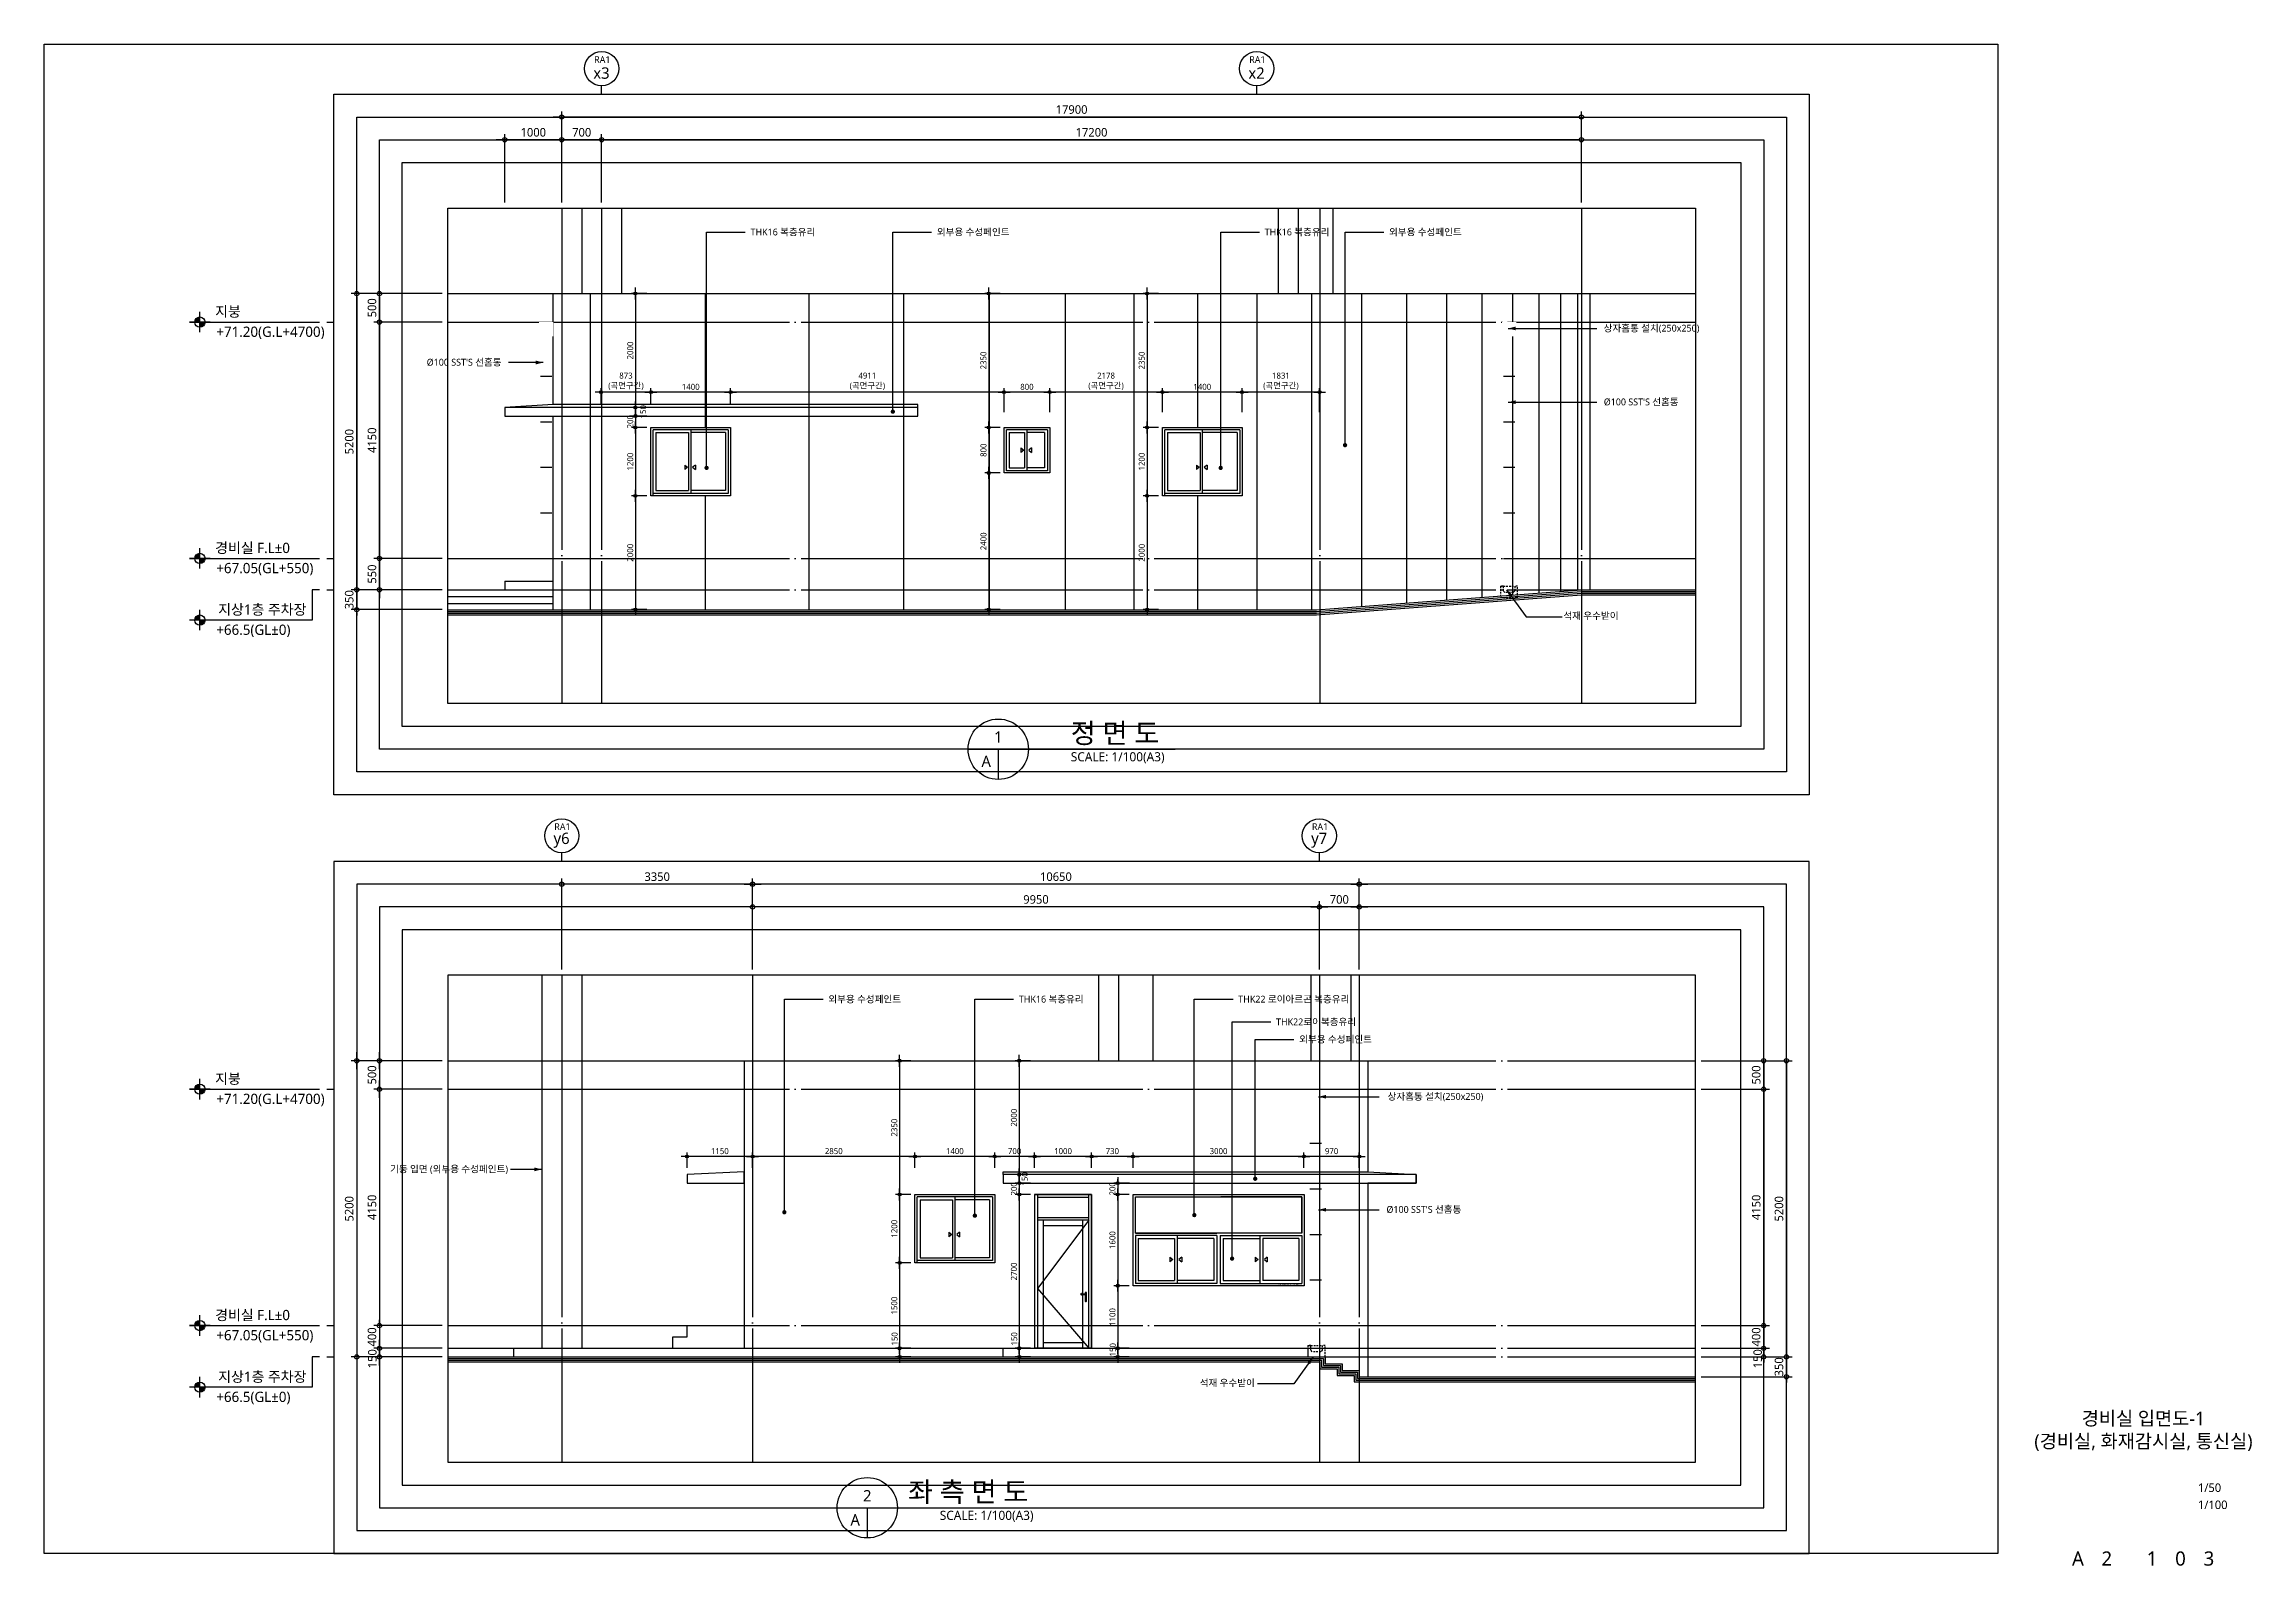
# Model space of a CAD drawing. Header units: millimetres. Extents: x 184384 to 428726, y 73696 to 101396.
# Drawn here: x 266868 to 305625, y 74076 to 100796 of the extents above; entities that cross this region are included whole.
import ezdxf
from ezdxf.enums import TextEntityAlignment as Align

# ---------------------------------------------------------------- set-up
doc = ezdxf.new("R2010")
doc.units = ezdxf.units.MM
doc.header["$LTSCALE"] = 100
doc.header["$MEASUREMENT"] = 0
doc.header["$PDSIZE"] = -10
doc.linetypes.add('CEN', pattern=[62, 60, -1, 0, -1])
doc.linetypes.add('HID', pattern=[2.5, 1.5, -1])
doc.layers.get('0').update_dxf_attribs({"linetype": 'CONTINUOUS'})
doc.layers.get('DEFPOINTS').update_dxf_attribs({"color": 171, "linetype": 'CONTINUOUS'})
for name, color, linetype in [('CEN(ST)', 1, 'CEN'), ('DOOR', 4, 'CONTINUOUS'), ('DOOR 2', 4, 'CONTINUOUS'), ('DOOR-ELE', 252, 'CONTINUOUS'), ('ELE-1', 2, 'CONTINUOUS'), ('ELE-2', 3, 'CONTINUOUS'), ('ELE-3', 4, 'CONTINUOUS'), ('ELE-5', 5, 'CONTINUOUS'), ('ELE-6 (251)', 251, 'CONTINUOUS'), ('FIN', 6, 'CONTINUOUS'), ('HAT-253', 253, 'CONTINUOUS'), ('HID-2', 251, 'CONTINUOUS'), ('LED', 7, 'CONTINUOUS'), ('NDIM', 7, 'CONTINUOUS'), ('OPEN', 1, 'CONTINUOUS'), ('SYM', 7, 'CONTINUOUS'), ('SYM(AXIS)', 7, 'CONTINUOUS'), ('TEXT', 3, 'CONTINUOUS'), ('TEXT(AXIS)', 2, 'CONTINUOUS'), ('TEXT-TITLE', 6, 'CONTINUOUS'), ('TEXT-기입', 6, 'CONTINUOUS'), ('WID', 4, 'CONTINUOUS'), ('WIN', 4, 'CONTINUOUS'), ('WIN-G', 252, 'CONTINUOUS')]:
    doc.layers.add(name, color=color, linetype=linetype)
doc.styles.add('CGS', font='cgse', dxfattribs={"bigfont": 'cgs'})
doc.styles.add('나눔바른고딕', font='NanumBarunGothic.ttf')
doc.dimstyles.new('NDIM 1200', dxfattribs={"dimscale": 500, "dimtxt": 3, "dimasz": 1, "dimexe": 2, "dimexo": 2, "dimgap": 1, "dimtad": 1, "dimdec": 0, "dimdsep": 46, "dimtxsty": 'CGS', "dimblk": 'DOT0', "dimcen": 1, "dimdle": 8, "dimclrd": 2, "dimclre": 2, "dimclrt": 2, "dimadec": 0, "dimazin": 0, "dimtfac": 1, "dimtdec": 0, "dimtix": 1, "dimtmove": 2, "dimatfit": 3, "dimldrblk": 'DOT0', "dimfxl": 1, "dimtolj": 1, "dimtzin": 0, "dimlwd": -1, "dimlwe": -1, "dimarcsym": 0})

msp = doc.modelspace()

# ---------------------------------------------------------------- texts
at = {"layer": 'TEXT', "style": '나눔바른고딕'}
for s, p in [('정 면 도', (286445.1, 88521.8)), ('좌 측 면 도', (284145.1, 75201.9))]:
    msp.add_text(s, height=350, dxfattribs=at).set_placement(p, align=Align.RIGHT)
for s, p in [('1', (283618.1, 88627.9)), ('A', (283406, 88203.6)), ('2', (281318.1, 75307.9)), ('A', (281106, 74883.7))]:
    msp.add_text(s, height=200, dxfattribs=at).set_placement(p, align=Align.MIDDLE)
for p in [(286536.8, 88362.7), (284236.8, 75042.8)]:
    msp.add_text('SCALE: 1/100(A3)', height=160, dxfattribs=at).set_placement(p, align=Align.TOP_RIGHT)
at = {"layer": 'TEXT(AXIS)', "style": '나눔바른고딕'}
for s, p in [('x3', (276651.7, 100288.3)), ('x2', (288151.7, 100288.3)), ('y6', (275951.7, 86818.3)), ('y7', (289251.7, 86818.3))]:
    msp.add_text(s, height=200, dxfattribs=at).set_placement(p, align=Align.MIDDLE)
for p in [(276666.9, 100524.7), (288166.9, 100524.7), (275966.9, 87054.7), (289266.9, 87054.7)]:
    msp.add_text('RA1', height=120, dxfattribs=at).set_placement(p, align=Align.MIDDLE_CENTER)
for s, p in [('지붕', (269869.3, 96010.2)), ('+71.20(G.L+4700)', (269890.4, 95656.3)), ('경비실 F.L±0', (269869.3, 91860.2)), ('+67.05(GL+550)', (269890.4, 91506.3)), ('지상1층 주차장', (269922.7, 90777.7)), ('+66.5(GL±0)', (269890.4, 90423.7)), ('지붕', (269869.3, 82540.3)), ('+71.20(G.L+4700)', (269890.4, 82186.3)), ('경비실 F.L±0', (269869.3, 78390.3)), ('+67.05(GL+550)', (269890.4, 78036.3)), ('+66.5(GL±0)', (269890.4, 76953.7)), ('지상1층 주차장', (269922.7, 77307.7))]:
    msp.add_text(s, height=180, dxfattribs=at).set_placement(p)
at = {"layer": 'TEXT-TITLE', "style": '나눔바른고딕'}
for s, p in [('경비실 입면도-1', (303722, 76545.3)), ('(경비실, 화재감시실, 통신실)', (303722, 76145.3))]:
    msp.add_text(s, height=240, dxfattribs=at).set_placement(p, align=Align.CENTER)
at = {"layer": 'TEXT-기입', "style": '나눔바른고딕'}
for s, p in [('THK16 복층유리', (279269.2, 97497)), ('외부용 수성페인트', (282539.6, 97497)), ('THK16 복층유리', (288294.8, 97497)), ('외부용 수성페인트', (290477.8, 97497)), ('외부용 수성페인트', (280634.5, 84027)), ('THK16 복층유리', (283979.3, 84027)), ('THK22 로이아르곤 복층유리', (287831.5, 84027)), ('THK22로이복층유리', (288494.4, 83627.6)), ('외부용 수성페인트', (288900.9, 83322.3))]:
    msp.add_text(s, height=120, dxfattribs=at).set_placement(p, align=Align.MIDDLE_LEFT)
for s, p in [('상자홈통 설치(250x250)', (295926.3, 95808.7)), ("Ø100 SST'S 선홈통", (274898.7, 95210.9)), ("Ø100 SST'S 선홈통", (295562.4, 94513.8)), ('석재 우수받이', (294507, 90758.6)), ('상자홈통 설치(250x250)', (292133.1, 82318.6)), ("Ø100 SST'S 선홈통", (291747.6, 80334.4)), ('석재 우수받이', (288122.4, 77288.6))]:
    msp.add_text(s, height=120, dxfattribs=at).set_placement(p, align=Align.MIDDLE_RIGHT)
msp.add_text('기둥 입면 (외부용 수성페인트)', height=120, rotation=360, dxfattribs=at).set_placement((275011.8, 81043.9), align=Align.MIDDLE_RIGHT)
for s, p in [('1/50', (304678.3, 75328.5)), ('1/100', (304678.3, 75028.5))]:
    msp.add_text(s, height=150, dxfattribs=at).set_placement(p, align=Align.BOTTOM_LEFT)
for s, p in [('A', (302572, 74204.8)), ('2', (303078.3, 74204.8)), ('1', (303872, 74204.8)), ('0', (304372, 74204.8)), ('3', (304872, 74204.8))]:
    msp.add_text(s, height=250, dxfattribs=at).set_placement(p, align=Align.MIDDLE_CENTER)

# ---------------------------------------------------------------- blocks, each defined once
blk = doc.blocks.new('A$C19853FC8')
at = {"layer": 'SYM'}
for p, q in [((3600, 1800), (0, 1800)), ((1800, 0), (1800, 3600))]:
    blk.add_line(p, q, dxfattribs=at)
blk.add_circle((1800, 1800), 900, dxfattribs=at)
for points in [[(900, 1800), (1800, 2700), (914, 1959), (1643, 2686)], [(914, 1959), (1643, 2686), (954, 2112), (1492, 2646)], [(954, 2112), (1492, 2646), (1025, 2260), (1346, 2576)], [(1025, 2260), (1346, 2576), (1109, 2378), (1222, 2491)], [(1800, 900), (2700, 1800), (1959, 914), (2686, 1643)], [(1959, 914), (2686, 1643), (2112, 954), (2646, 1492)], [(2112, 954), (2646, 1492), (2260, 1025), (2576, 1346)], [(2260, 1025), (2576, 1346), (2378, 1109), (2491, 1222)]]:
    blk.add_solid(points, dxfattribs=at)
at = {"layer": 'SYM', "linetype": 'Continuous'}
for points in [[(1800, 2700), (1800, 1800), (900, 1800)], [(2700, 1800), (1800, 900), (1800, 1800)]]:
    blk.add_solid(points, dxfattribs=at)
blk = doc.blocks.new('DOT0')
blk.add_line((-3, 0), (3, 0))
at = {"color": 6}
blk.add_circle((0, 0), 0.75, dxfattribs=at)
blk = doc.blocks.new('*D89')
at = {"layer": 'DEFPOINTS', "color": 0, "ltscale": 0.4, "transparency": 16777216}
for p in [(273955, 82946), (272355, 77746), (273955, 77746)]:
    blk.add_point(p, dxfattribs=at)
at = {"layer": 'NDIM', "ltscale": 0.4, "transparency": 16777216}
for p, q in [((273855, 82946), (272255, 82946)), ((272355, 82896), (272355, 77796)), ((273855, 77746), (272255, 77746))]:
    blk.add_line(p, q, dxfattribs=at)
at = {"layer": 'NDIM', "ltscale": 0.4, "transparency": 16777216, "xscale": 50, "yscale": 50, "zscale": 50}
for p, rotation in [((272355, 82946), 90), ((272355, 77746), 270)]:
    blk.add_blockref('DOT0', p, dxfattribs=dict(at, rotation=rotation))
at = {"layer": 'NDIM', "ltscale": 0.4, "transparency": 16777216, "insert": (272224, 80346), "char_height": 150, "attachment_point": 5, "rotation": 90, "style": '나눔바른고딕'}
blk.add_mtext('\\A1;5200', dxfattribs=at)
blk = doc.blocks.new('*D90')
at = {"layer": 'DEFPOINTS', "color": 0, "ltscale": 0.4, "transparency": 16777216}
for p in [(272755, 77746), (273955, 77896), (273955, 77746)]:
    blk.add_point(p, dxfattribs=at)
at = {"layer": 'NDIM', "ltscale": 0.4, "transparency": 16777216}
for p, q in [((272755, 77946), (272755, 77996)), ((273855, 77896), (272655, 77896)), ((273855, 77746), (272655, 77746)), ((272755, 77896), (272755, 77746)), ((272755, 77696), (272755, 77646))]:
    blk.add_line(p, q, dxfattribs=at)
at = {"layer": 'NDIM', "ltscale": 0.4, "transparency": 16777216, "xscale": 50, "yscale": 50, "zscale": 50}
for p, rotation in [((272755, 77896), 270), ((272755, 77746), 90)]:
    blk.add_blockref('DOT0', p, dxfattribs=dict(at, rotation=rotation))
at = {"layer": 'NDIM', "ltscale": 0.4, "transparency": 16777216, "insert": (272630, 77713), "char_height": 150, "attachment_point": 5, "rotation": 90, "style": '나눔바른고딕'}
blk.add_mtext('\\A1;150', dxfattribs=at)
blk = doc.blocks.new('*D88')
at = {"layer": 'DEFPOINTS', "color": 0, "ltscale": 0.4, "transparency": 16777216}
for p in [(273955, 78296), (272755, 77896), (273955, 77896)]:
    blk.add_point(p, dxfattribs=at)
at = {"layer": 'NDIM', "ltscale": 0.4, "transparency": 16777216}
for p, q in [((273855, 78296), (272655, 78296)), ((272755, 78346), (272755, 78396)), ((272755, 78296), (272755, 77896)), ((273855, 77896), (272655, 77896)), ((272755, 77846), (272755, 77796))]:
    blk.add_line(p, q, dxfattribs=at)
at = {"layer": 'NDIM', "ltscale": 0.4, "transparency": 16777216, "xscale": 50, "yscale": 50, "zscale": 50}
for p, rotation in [((272755, 78296), 270), ((272755, 77896), 90)]:
    blk.add_blockref('DOT0', p, dxfattribs=dict(at, rotation=rotation))
at = {"layer": 'NDIM', "ltscale": 0.4, "transparency": 16777216, "insert": (272624, 78096), "char_height": 150, "attachment_point": 5, "rotation": 90, "style": '나눔바른고딕'}
blk.add_mtext('\\A1;400', dxfattribs=at)
blk = doc.blocks.new('*D86')
at = {"layer": 'DEFPOINTS', "color": 0, "ltscale": 0.4, "transparency": 16777216}
for p in [(273955, 82446), (272755, 78296), (273955, 78296)]:
    blk.add_point(p, dxfattribs=at)
at = {"layer": 'NDIM', "ltscale": 0.4, "transparency": 16777216}
for p, q in [((273855, 82446), (272655, 82446)), ((272755, 82396), (272755, 78346)), ((273855, 78296), (272655, 78296))]:
    blk.add_line(p, q, dxfattribs=at)
at = {"layer": 'NDIM', "ltscale": 0.4, "transparency": 16777216, "xscale": 50, "yscale": 50, "zscale": 50}
for p, rotation in [((272755, 82446), 90), ((272755, 78296), 270)]:
    blk.add_blockref('DOT0', p, dxfattribs=dict(at, rotation=rotation))
at = {"layer": 'NDIM', "ltscale": 0.4, "transparency": 16777216, "insert": (272624, 80371), "char_height": 150, "attachment_point": 5, "rotation": 90, "style": '나눔바른고딕'}
blk.add_mtext('\\A1;4150', dxfattribs=at)
blk = doc.blocks.new('*D87')
at = {"layer": 'DEFPOINTS', "color": 0, "ltscale": 0.4, "transparency": 16777216}
for p in [(273955, 82946), (272755, 82446), (273955, 82446)]:
    blk.add_point(p, dxfattribs=at)
at = {"layer": 'NDIM', "ltscale": 0.4, "transparency": 16777216}
for p, q in [((273855, 82946), (272655, 82946)), ((272755, 82896), (272755, 82496)), ((273855, 82446), (272655, 82446))]:
    blk.add_line(p, q, dxfattribs=at)
at = {"layer": 'NDIM', "ltscale": 0.4, "transparency": 16777216, "xscale": 50, "yscale": 50, "zscale": 50}
for p, rotation in [((272755, 82946), 90), ((272755, 82446), 270)]:
    blk.add_blockref('DOT0', p, dxfattribs=dict(at, rotation=rotation))
at = {"layer": 'NDIM', "ltscale": 0.4, "transparency": 16777216, "insert": (272624, 82696), "char_height": 150, "attachment_point": 5, "rotation": 90, "style": '나눔바른고딕'}
blk.add_mtext('\\A1;500', dxfattribs=at)
blk = doc.blocks.new('*D92')
at = {"layer": 'DEFPOINTS', "color": 0, "ltscale": 0.4, "transparency": 16777216}
for p in [(279305, 86046), (279305, 84446), (289955, 84446)]:
    blk.add_point(p, dxfattribs=at)
at = {"layer": 'NDIM', "ltscale": 0.4, "transparency": 16777216}
for p, q in [((279305, 84546), (279305, 86146)), ((289905, 86046), (279355, 86046)), ((289955, 84546), (289955, 86146))]:
    blk.add_line(p, q, dxfattribs=at)
at = {"layer": 'NDIM', "ltscale": 0.4, "transparency": 16777216, "xscale": 50, "yscale": 50, "zscale": 50, "rotation": 180}
blk.add_blockref('DOT0', (279305, 86046), dxfattribs=at)
at = {"layer": 'NDIM', "ltscale": 0.4, "transparency": 16777216, "xscale": 50, "yscale": 50, "zscale": 50}
blk.add_blockref('DOT0', (289955, 86046), dxfattribs=at)
at = {"layer": 'NDIM', "ltscale": 0.4, "transparency": 16777216, "insert": (284630, 86177), "char_height": 150, "attachment_point": 5, "style": '나눔바른고딕'}
blk.add_mtext('\\A1;10650', dxfattribs=at)
blk = doc.blocks.new('A$C5ab93377')
at = {"layer": 'HAT-253', "ltscale": 1000}
for points in [[(-23372, 3400), (-23372, -2150)], [(-21352, 3400), (-21352, 1050)], [(-19532, 3400), (-19532, -2150)], [(-17872, 3400), (-17872, -2150)], [(-16372, 3400), (-16372, -2150)], [(-15032, 3400), (-15032, -2150)], [(-13832, 3400), (-13832, -2150)], [(-12712, 3400), (-12712, 1050)], [(-11672, 3400), (-11672, -2150)], [(-10712, 3400), (-10712, -2150)], [(-9832, 3400), (-9832, -2091)], [(-9042, 3400), (-9042, -2031)], [(-8342, 3400), (-8342, -1978)], [(-7722, 3400), (-7722, -1932)], [(-7182, 3400), (-7182, -1891)], [(-6722, 3400), (-6722, -1857)], [(-6342, 3400), (-6342, -1828)], [(-6042, 3400), (-6042, -1805)], [(-5822, 3400), (-5822, -1800)], [(-21352, -150), (-21352, -2150)], [(-12712, -150), (-12712, -2150)]]:
    blk.add_lwpolyline(points, dxfattribs=at)
blk = doc.blocks.new('*D94')
at = {"layer": 'DEFPOINTS', "color": 0, "ltscale": 0.4, "transparency": 16777216}
for p in [(273955, 96416), (272355, 91216), (273955, 91216)]:
    blk.add_point(p, dxfattribs=at)
at = {"layer": 'NDIM', "ltscale": 0.4, "transparency": 16777216}
for p, q in [((273855, 96416), (272255, 96416)), ((272355, 96366), (272355, 91266)), ((273855, 91216), (272255, 91216))]:
    blk.add_line(p, q, dxfattribs=at)
at = {"layer": 'NDIM', "ltscale": 0.4, "transparency": 16777216, "xscale": 50, "yscale": 50, "zscale": 50}
for p, rotation in [((272355, 96416), 90), ((272355, 91216), 270)]:
    blk.add_blockref('DOT0', p, dxfattribs=dict(at, rotation=rotation))
at = {"layer": 'NDIM', "ltscale": 0.4, "transparency": 16777216, "insert": (272224, 93816), "char_height": 150, "attachment_point": 5, "rotation": 90, "style": '나눔바른고딕'}
blk.add_mtext('\\A1;5200', dxfattribs=at)
blk = doc.blocks.new('*D95')
at = {"layer": 'DEFPOINTS', "color": 0, "ltscale": 0.4, "transparency": 16777216}
for p in [(273955, 91766), (272755, 91216), (273955, 91216)]:
    blk.add_point(p, dxfattribs=at)
at = {"layer": 'NDIM', "ltscale": 0.4, "transparency": 16777216}
for p, q in [((273855, 91766), (272655, 91766)), ((272755, 91716), (272755, 91266)), ((273855, 91216), (272655, 91216))]:
    blk.add_line(p, q, dxfattribs=at)
at = {"layer": 'NDIM', "ltscale": 0.4, "transparency": 16777216, "xscale": 50, "yscale": 50, "zscale": 50}
for p, rotation in [((272755, 91766), 90), ((272755, 91216), 270)]:
    blk.add_blockref('DOT0', p, dxfattribs=dict(at, rotation=rotation))
at = {"layer": 'NDIM', "ltscale": 0.4, "transparency": 16777216, "insert": (272624, 91491), "char_height": 150, "attachment_point": 5, "rotation": 90, "style": '나눔바른고딕'}
blk.add_mtext('\\A1;550', dxfattribs=at)
blk = doc.blocks.new('*D96')
at = {"layer": 'DEFPOINTS', "color": 0, "ltscale": 0.4, "transparency": 16777216}
for p in [(273955, 95916), (272755, 91766), (273955, 91766)]:
    blk.add_point(p, dxfattribs=at)
at = {"layer": 'NDIM', "ltscale": 0.4, "transparency": 16777216}
for p, q in [((273855, 95916), (272655, 95916)), ((272755, 95866), (272755, 91816)), ((273855, 91766), (272655, 91766))]:
    blk.add_line(p, q, dxfattribs=at)
at = {"layer": 'NDIM', "ltscale": 0.4, "transparency": 16777216, "xscale": 50, "yscale": 50, "zscale": 50}
for p, rotation in [((272755, 95916), 90), ((272755, 91766), 270)]:
    blk.add_blockref('DOT0', p, dxfattribs=dict(at, rotation=rotation))
at = {"layer": 'NDIM', "ltscale": 0.4, "transparency": 16777216, "insert": (272624, 93841), "char_height": 150, "attachment_point": 5, "rotation": 90, "style": '나눔바른고딕'}
blk.add_mtext('\\A1;4150', dxfattribs=at)
blk = doc.blocks.new('*D97')
at = {"layer": 'DEFPOINTS', "color": 0, "ltscale": 0.4, "transparency": 16777216}
for p in [(273955, 96416), (272755, 95916), (273955, 95916)]:
    blk.add_point(p, dxfattribs=at)
at = {"layer": 'NDIM', "ltscale": 0.4, "transparency": 16777216}
for p, q in [((273855, 96416), (272655, 96416)), ((272755, 96366), (272755, 95966)), ((273855, 95916), (272655, 95916))]:
    blk.add_line(p, q, dxfattribs=at)
at = {"layer": 'NDIM', "ltscale": 0.4, "transparency": 16777216, "xscale": 50, "yscale": 50, "zscale": 50}
for p, rotation in [((272755, 96416), 90), ((272755, 95916), 270)]:
    blk.add_blockref('DOT0', p, dxfattribs=dict(at, rotation=rotation))
at = {"layer": 'NDIM', "ltscale": 0.4, "transparency": 16777216, "insert": (272624, 96166), "char_height": 150, "attachment_point": 5, "rotation": 90, "style": '나눔바른고딕'}
blk.add_mtext('\\A1;500', dxfattribs=at)
blk = doc.blocks.new('A$C5B470B9A')
at = {"layer": 'WIN'}
for p, q in [((0, 1200), (1400, 1200)), ((0, 0), (0, 1200)), ((1400, 1200), (1400, 0)), ((1360, 1160), (40, 1160)), ((40, 0), (40, 1160)), ((700, 1160, 1), (700, 40, 1)), ((1360, 1160), (1360, 40)), ((1400, 0), (0, 0)), ((1360, 40), (40, 40))]:
    blk.add_line(p, q, dxfattribs=at)
at = {"layer": 'WIN-G'}
for p, q in [((90, 1110), (90, 90)), ((90, 1110), (660, 1110, 1)), ((660, 1110, 1), (660, 90, 1)), ((1310, 1110), (700, 1110, 1)), ((1310, 1110), (1310, 90)), ((596, 540, 1), (646, 500, 1)), ((596, 540, 1), (596, 460, 1)), ((646, 500, 1), (596, 460, 1)), ((783, 540, 1), (733, 500, 1)), ((733, 500, 1), (783, 460, 1)), ((783, 540, 1), (783, 460, 1)), ((90, 90), (660, 90, 1)), ((1310, 90), (700, 90, 1))]:
    blk.add_line(p, q, dxfattribs=at)
blk = doc.blocks.new('A$C136344D4')
at = {"layer": 'WIN'}
for p, q in [((0, 1200), (800, 1200)), ((0, 400), (0, 1200)), ((800, 1200), (800, 400)), ((40, 440), (40, 1160)), ((760, 1160), (40, 1160)), ((400, 1160, 1), (400, 440, 1)), ((760, 1160), (760, 440)), ((800, 400), (0, 400)), ((760, 440), (40, 440))]:
    blk.add_line(p, q, dxfattribs=at)
at = {"layer": 'WIN-G'}
for p, q in [((90, 1110), (90, 490)), ((90, 1110), (360, 1110, 1)), ((296, 840, 1), (346, 800, 1)), ((296, 840, 1), (296, 760, 1)), ((346, 800, 1), (296, 760, 1)), ((360, 1110, 1), (360, 490, 1)), ((710, 1110), (400, 1110, 1)), ((483, 840, 1), (433, 800, 1)), ((433, 800, 1), (483, 760, 1)), ((483, 840, 1), (483, 760, 1)), ((710, 1110), (710, 490)), ((90, 490), (360, 490, 1)), ((710, 490), (400, 490, 1))]:
    blk.add_line(p, q, dxfattribs=at)
blk = doc.blocks.new('*D93')
at = {"layer": 'DEFPOINTS', "color": 0, "ltscale": 0.4, "transparency": 16777216}
for p in [(275955, 99516), (275955, 97916), (293855, 97916)]:
    blk.add_point(p, dxfattribs=at)
at = {"layer": 'NDIM', "ltscale": 0.4, "transparency": 16777216}
for p, q in [((275955, 98016), (275955, 99616)), ((293855, 98016), (293855, 99616)), ((293805, 99516), (276005, 99516))]:
    blk.add_line(p, q, dxfattribs=at)
at = {"layer": 'NDIM', "ltscale": 0.4, "transparency": 16777216, "xscale": 50, "yscale": 50, "zscale": 50, "rotation": 180}
blk.add_blockref('DOT0', (275955, 99516), dxfattribs=at)
at = {"layer": 'NDIM', "ltscale": 0.4, "transparency": 16777216, "xscale": 50, "yscale": 50, "zscale": 50}
blk.add_blockref('DOT0', (293855, 99516), dxfattribs=at)
at = {"layer": 'NDIM', "ltscale": 0.4, "transparency": 16777216, "insert": (284905, 99647), "char_height": 150, "attachment_point": 5, "style": '나눔바른고딕'}
blk.add_mtext('\\A1;17900', dxfattribs=at)
blk = doc.blocks.new('A$C085C0424')
at = {"layer": 'DOOR', "ltscale": 1000}
for p, q in [((0, 2700), (1000, 2700)), ((0, 2700), (0, 0)), ((950, 2650), (50, 2650)), ((1000, 2700), (1000, 0)), ((50, 2300), (950, 2300)), ((950, 2250), (50, 2250)), ((1000, 0), (0, 0))]:
    blk.add_line(p, q, dxfattribs=at)
for points in [[(50, 2700), (50, 0)], [(950, 0), (950, 2700)]]:
    blk.add_lwpolyline(points, dxfattribs=at)
at = {"layer": 'DOOR 2', "color": 8}
for p, q in [((950, 2250), (50, 1050)), ((50, 1050), (950, 0))]:
    blk.add_line(p, q, dxfattribs=at)
at = {"layer": 'DOOR-ELE', "color": 5}
for p, q in [((150, 2250), (150, 0)), ((850, 2150), (150, 2150)), ((850, 0), (850, 2250)), ((825, 962), (900, 956)), ((825, 938), (900, 944)), ((887, 973), (887, 957)), ((887, 943), (887, 832)), ((892, 973), (892, 957)), ((892, 943), (892, 832)), ((905, 981), (895, 981)), ((905, 976), (895, 976)), ((895, 829), (905, 829)), ((895, 824), (905, 824)), ((908, 832), (908, 973)), ((913, 832), (913, 973)), ((150, 100), (850, 100))]:
    blk.add_line(p, q, dxfattribs=at)
for radius in [5, 3]:
    blk.add_circle((900, 838), radius, dxfattribs=at)
for centre, radius, start, end in [((824, 950), 12, 85.4426, 274.5574), ((895, 973), 8, 90, 180), ((895, 832), 8, 180, 270), ((895, 973), 3, 90, 180), ((895, 832), 3, 180, 270), ((900, 950), 6, 270, 90), ((905, 973), 8, 0, 90), ((905, 973), 3, 0, 90), ((905, 832), 3, 270, 0), ((905, 832), 8, 270, 0)]:
    blk.add_arc(centre, radius, start, end, dxfattribs=at)
at = {"layer": 'ELE-3', "ltscale": 1000}
blk.add_lwpolyline([(1000, 2700), (0, 2700), (0, 0), (1000, 0)], close=True, dxfattribs=at)
at = {"layer": 'OPEN', "ltscale": 1000}
blk.add_lwpolyline([(950, 2250), (50, 1050), (950, 0)], dxfattribs=at)
blk = doc.blocks.new('SDFAWEFA')
at = {"layer": 'WID', "ltscale": 1000}
for p, q in [((40, 1292), (1480, 1292)), ((40, 652), (40, 1292)), ((2960, 1292), (1540, 1292)), ((2960, 652), (2960, 1292)), ((1470, 612), (40, 612)), ((40, 612), (40, -228)), ((775, 612), (775, -228)), ((1470, 612), (1470, -228)), ((1530, 612), (1530, -228)), ((1530, 612), (2960, 612)), ((2225, 612), (2225, -228)), ((2960, 612), (2960, -228)), ((1470, -228), (40, -228)), ((1530, -228), (2960, -228))]:
    blk.add_line(p, q, dxfattribs=at)
for points in [[(0, 1332), (3000, 1332), (3000, -268), (0, -268)], [(40, 1292), (2960, 1292), (2960, 652), (40, 652)]]:
    blk.add_lwpolyline(points, close=True, dxfattribs=at)
for points in [[(40, 652), (1470, 652)], [(2960, 652), (1530, 652)]]:
    blk.add_lwpolyline(points, dxfattribs=at)
at = {"layer": 'WIN-G'}
for p, q in [((90, 562), (90, -178)), ((90, 562), (725, 562)), ((725, 562), (725, -178)), ((1420, 562), (775, 562)), ((1420, 562), (1420, -178)), ((1580, 562), (2225, 562)), ((1580, 562), (1580, -178)), ((2275, 562), (2275, -178)), ((2910, 562), (2275, 562)), ((2910, 562), (2910, -178)), ((645, 232), (695, 192)), ((645, 232), (645, 152)), ((695, 192), (645, 152)), ((855, 232), (805, 192)), ((805, 192), (855, 152)), ((855, 232), (855, 152)), ((2145, 232), (2195, 192)), ((2145, 232), (2145, 152)), ((2195, 192), (2145, 152)), ((2355, 232), (2305, 192)), ((2305, 192), (2355, 152)), ((2355, 232), (2355, 152)), ((90, -178), (725, -178)), ((1420, -178), (775, -178)), ((1580, -178), (2225, -178)), ((2910, -178), (2275, -178))]:
    blk.add_line(p, q, dxfattribs=at)
at = {"layer": 'DEFPOINTS', "style": '나눔바른고딕'}
blk.add_text('AW(3.0X2.0)-미서기+FIX', height=25, dxfattribs=at).set_placement((2546, -258))
blk = doc.blocks.new('*D98')
at = {"layer": 'DEFPOINTS', "color": 0, "ltscale": 0.4, "transparency": 16777216}
for p in [(275955, 99116), (275955, 97916), (276655, 97916)]:
    blk.add_point(p, dxfattribs=at)
at = {"layer": 'NDIM', "ltscale": 0.4, "transparency": 16777216}
for p, q in [((275955, 98016), (275955, 99216)), ((276605, 99116), (276005, 99116)), ((276655, 98016), (276655, 99216))]:
    blk.add_line(p, q, dxfattribs=at)
at = {"layer": 'NDIM', "ltscale": 0.4, "transparency": 16777216, "xscale": 50, "yscale": 50, "zscale": 50, "rotation": 180}
blk.add_blockref('DOT0', (275955, 99116), dxfattribs=at)
at = {"layer": 'NDIM', "ltscale": 0.4, "transparency": 16777216, "xscale": 50, "yscale": 50, "zscale": 50}
blk.add_blockref('DOT0', (276655, 99116), dxfattribs=at)
at = {"layer": 'NDIM', "ltscale": 0.4, "transparency": 16777216, "insert": (276305, 99247), "char_height": 150, "attachment_point": 5, "style": '나눔바른고딕'}
blk.add_mtext('\\A1;700', dxfattribs=at)
blk = doc.blocks.new('*D99')
at = {"layer": 'DEFPOINTS', "color": 0, "ltscale": 0.4, "transparency": 16777216}
for p in [(276655, 99116), (276655, 97916), (293855, 97916)]:
    blk.add_point(p, dxfattribs=at)
at = {"layer": 'NDIM', "ltscale": 0.4, "transparency": 16777216}
for p, q in [((276655, 98016), (276655, 99216)), ((293805, 99116), (276705, 99116)), ((293855, 98016), (293855, 99216))]:
    blk.add_line(p, q, dxfattribs=at)
at = {"layer": 'NDIM', "ltscale": 0.4, "transparency": 16777216, "xscale": 50, "yscale": 50, "zscale": 50, "rotation": 180}
blk.add_blockref('DOT0', (276655, 99116), dxfattribs=at)
at = {"layer": 'NDIM', "ltscale": 0.4, "transparency": 16777216, "xscale": 50, "yscale": 50, "zscale": 50}
blk.add_blockref('DOT0', (293855, 99116), dxfattribs=at)
at = {"layer": 'NDIM', "ltscale": 0.4, "transparency": 16777216, "insert": (285255, 99247), "char_height": 150, "attachment_point": 5, "style": '나눔바른고딕'}
blk.add_mtext('\\A1;17200', dxfattribs=at)
blk = doc.blocks.new('*D100')
at = {"layer": 'DEFPOINTS', "color": 0, "ltscale": 0.4, "transparency": 16777216}
for p in [(289255, 85646), (289255, 84446), (289955, 84446)]:
    blk.add_point(p, dxfattribs=at)
at = {"layer": 'NDIM', "ltscale": 0.4, "transparency": 16777216}
for p, q in [((289255, 84546), (289255, 85746)), ((289955, 84546), (289955, 85746)), ((289905, 85646), (289305, 85646))]:
    blk.add_line(p, q, dxfattribs=at)
at = {"layer": 'NDIM', "ltscale": 0.4, "transparency": 16777216, "xscale": 50, "yscale": 50, "zscale": 50, "rotation": 180}
blk.add_blockref('DOT0', (289255, 85646), dxfattribs=at)
at = {"layer": 'NDIM', "ltscale": 0.4, "transparency": 16777216, "xscale": 50, "yscale": 50, "zscale": 50}
blk.add_blockref('DOT0', (289955, 85646), dxfattribs=at)
at = {"layer": 'NDIM', "ltscale": 0.4, "transparency": 16777216, "insert": (289605, 85777), "char_height": 150, "attachment_point": 5, "style": '나눔바른고딕'}
blk.add_mtext('\\A1;700', dxfattribs=at)
blk = doc.blocks.new('*D101')
at = {"layer": 'DEFPOINTS', "color": 0, "ltscale": 0.4, "transparency": 16777216}
for p in [(276646, 94686), (276646, 94412), (277519, 94416)]:
    blk.add_point(p, dxfattribs=at)
at = {"layer": 'NDIM', "ltscale": 0.4, "transparency": 16777216}
for p, q in [((276646, 94482), (276646, 94756)), ((277484, 94686), (276681, 94686)), ((277519, 94486), (277519, 94756))]:
    blk.add_line(p, q, dxfattribs=at)
at = {"layer": 'NDIM', "ltscale": 0.4, "transparency": 16777216, "xscale": 35, "yscale": 35, "zscale": 35, "rotation": 180}
blk.add_blockref('DOT0', (276646, 94686), dxfattribs=at)
at = {"layer": 'NDIM', "ltscale": 0.4, "transparency": 16777216, "xscale": 35, "yscale": 35, "zscale": 35}
blk.add_blockref('DOT0', (277519, 94686), dxfattribs=at)
at = {"layer": 'NDIM', "ltscale": 0.4, "transparency": 16777216, "insert": (277082, 94877), "char_height": 105, "attachment_point": 5, "style": '나눔바른고딕'}
blk.add_mtext('\\A1;873\\P(곡면구간)', dxfattribs=at)
blk = doc.blocks.new('*D102')
at = {"layer": 'DEFPOINTS', "color": 0, "ltscale": 0.4, "transparency": 16777216}
for p in [(277519, 94686), (277519, 94416), (278919, 94416)]:
    blk.add_point(p, dxfattribs=at)
at = {"layer": 'NDIM', "ltscale": 0.4, "transparency": 16777216}
for p, q in [((277519, 94486), (277519, 94756)), ((278884, 94686), (277554, 94686)), ((278919, 94486), (278919, 94756))]:
    blk.add_line(p, q, dxfattribs=at)
at = {"layer": 'NDIM', "ltscale": 0.4, "transparency": 16777216, "xscale": 35, "yscale": 35, "zscale": 35, "rotation": 180}
blk.add_blockref('DOT0', (277519, 94686), dxfattribs=at)
at = {"layer": 'NDIM', "ltscale": 0.4, "transparency": 16777216, "xscale": 35, "yscale": 35, "zscale": 35}
blk.add_blockref('DOT0', (278919, 94686), dxfattribs=at)
at = {"layer": 'NDIM', "ltscale": 0.4, "transparency": 16777216, "insert": (278219, 94778), "char_height": 105, "attachment_point": 5, "style": '나눔바른고딕'}
blk.add_mtext('\\A1;1400', dxfattribs=at)
blk = doc.blocks.new('*D103')
at = {"layer": 'DEFPOINTS', "color": 0, "ltscale": 0.4, "transparency": 16777216}
for p in [(278919, 94686), (278919, 94416), (283721, 94266)]:
    blk.add_point(p, dxfattribs=at)
at = {"layer": 'NDIM', "ltscale": 0.4, "transparency": 16777216}
for p, q in [((278919, 94486), (278919, 94756)), ((283686, 94686), (278954, 94686)), ((283721, 94336), (283721, 94756))]:
    blk.add_line(p, q, dxfattribs=at)
at = {"layer": 'NDIM', "ltscale": 0.4, "transparency": 16777216, "xscale": 35, "yscale": 35, "zscale": 35, "rotation": 180}
blk.add_blockref('DOT0', (278919, 94686), dxfattribs=at)
at = {"layer": 'NDIM', "ltscale": 0.4, "transparency": 16777216, "xscale": 35, "yscale": 35, "zscale": 35}
blk.add_blockref('DOT0', (283721, 94686), dxfattribs=at)
at = {"layer": 'NDIM', "ltscale": 0.4, "transparency": 16777216, "insert": (281320, 94877), "char_height": 105, "attachment_point": 5, "style": '나눔바른고딕'}
blk.add_mtext('\\A1;4911\\P(곡면구간)', dxfattribs=at)
blk = doc.blocks.new('*D104')
at = {"layer": 'DEFPOINTS', "color": 0, "ltscale": 0.4, "transparency": 16777216}
for p in [(283721, 94686), (283721, 94266), (284521, 94266)]:
    blk.add_point(p, dxfattribs=at)
at = {"layer": 'NDIM', "ltscale": 0.4, "transparency": 16777216}
for p, q in [((283721, 94336), (283721, 94756)), ((284486, 94686), (283756, 94686)), ((284521, 94336), (284521, 94756))]:
    blk.add_line(p, q, dxfattribs=at)
at = {"layer": 'NDIM', "ltscale": 0.4, "transparency": 16777216, "xscale": 35, "yscale": 35, "zscale": 35, "rotation": 180}
blk.add_blockref('DOT0', (283721, 94686), dxfattribs=at)
at = {"layer": 'NDIM', "ltscale": 0.4, "transparency": 16777216, "xscale": 35, "yscale": 35, "zscale": 35}
blk.add_blockref('DOT0', (284521, 94686), dxfattribs=at)
at = {"layer": 'NDIM', "ltscale": 0.4, "transparency": 16777216, "insert": (284121, 94778), "char_height": 105, "attachment_point": 5, "style": '나눔바른고딕'}
blk.add_mtext('\\A1;800', dxfattribs=at)
blk = doc.blocks.new('*D105')
at = {"layer": 'DEFPOINTS', "color": 0, "ltscale": 0.4, "transparency": 16777216}
for p in [(284521, 94686), (284521, 94266), (286499, 94416)]:
    blk.add_point(p, dxfattribs=at)
at = {"layer": 'NDIM', "ltscale": 0.4, "transparency": 16777216}
for p, q in [((284521, 94336), (284521, 94756)), ((286464, 94686), (284556, 94686)), ((286499, 94486), (286499, 94756))]:
    blk.add_line(p, q, dxfattribs=at)
at = {"layer": 'NDIM', "ltscale": 0.4, "transparency": 16777216, "xscale": 35, "yscale": 35, "zscale": 35, "rotation": 180}
blk.add_blockref('DOT0', (284521, 94686), dxfattribs=at)
at = {"layer": 'NDIM', "ltscale": 0.4, "transparency": 16777216, "xscale": 35, "yscale": 35, "zscale": 35}
blk.add_blockref('DOT0', (286499, 94686), dxfattribs=at)
at = {"layer": 'NDIM', "ltscale": 0.4, "transparency": 16777216, "insert": (285510, 94877), "char_height": 105, "attachment_point": 5, "style": '나눔바른고딕'}
blk.add_mtext('\\A1;2178\\P(곡면구간)', dxfattribs=at)
blk = doc.blocks.new('*D106')
at = {"layer": 'DEFPOINTS', "color": 0, "ltscale": 0.4, "transparency": 16777216}
for p in [(286499, 94686), (286499, 94266), (287899, 94266)]:
    blk.add_point(p, dxfattribs=at)
at = {"layer": 'NDIM', "ltscale": 0.4, "transparency": 16777216}
for p, q in [((286499, 94336), (286499, 94756)), ((287864, 94686), (286534, 94686)), ((287899, 94336), (287899, 94756))]:
    blk.add_line(p, q, dxfattribs=at)
at = {"layer": 'NDIM', "ltscale": 0.4, "transparency": 16777216, "xscale": 35, "yscale": 35, "zscale": 35, "rotation": 180}
blk.add_blockref('DOT0', (286499, 94686), dxfattribs=at)
at = {"layer": 'NDIM', "ltscale": 0.4, "transparency": 16777216, "xscale": 35, "yscale": 35, "zscale": 35}
blk.add_blockref('DOT0', (287899, 94686), dxfattribs=at)
at = {"layer": 'NDIM', "ltscale": 0.4, "transparency": 16777216, "insert": (287199, 94778), "char_height": 105, "attachment_point": 5, "style": '나눔바른고딕'}
blk.add_mtext('\\A1;1400', dxfattribs=at)
blk = doc.blocks.new('*D107')
at = {"layer": 'DEFPOINTS', "color": 0, "ltscale": 0.4, "transparency": 16777216}
for p in [(287899, 94686), (287899, 94266), (289260, 94266)]:
    blk.add_point(p, dxfattribs=at)
at = {"layer": 'NDIM', "ltscale": 0.4, "transparency": 16777216}
for p, q in [((287899, 94336), (287899, 94756)), ((289225, 94686), (287934, 94686)), ((289260, 94336), (289260, 94756))]:
    blk.add_line(p, q, dxfattribs=at)
at = {"layer": 'NDIM', "ltscale": 0.4, "transparency": 16777216, "xscale": 35, "yscale": 35, "zscale": 35, "rotation": 180}
blk.add_blockref('DOT0', (287899, 94686), dxfattribs=at)
at = {"layer": 'NDIM', "ltscale": 0.4, "transparency": 16777216, "xscale": 35, "yscale": 35, "zscale": 35}
blk.add_blockref('DOT0', (289260, 94686), dxfattribs=at)
at = {"layer": 'NDIM', "ltscale": 0.4, "transparency": 16777216, "insert": (288580, 94877), "char_height": 105, "attachment_point": 5, "style": '나눔바른고딕'}
blk.add_mtext('\\A1;1831\\P(곡면구간)', dxfattribs=at)
blk = doc.blocks.new('*D108')
at = {"layer": 'DEFPOINTS', "color": 0, "ltscale": 0.4, "transparency": 16777216}
for p in [(277519, 94066), (277249, 92866), (277519, 92866)]:
    blk.add_point(p, dxfattribs=at)
at = {"layer": 'NDIM', "ltscale": 0.4, "transparency": 16777216}
for p, q in [((277449, 94066), (277179, 94066)), ((277249, 94031), (277249, 92901)), ((277449, 92866), (277179, 92866))]:
    blk.add_line(p, q, dxfattribs=at)
at = {"layer": 'NDIM', "ltscale": 0.4, "transparency": 16777216, "xscale": 35, "yscale": 35, "zscale": 35}
for p, rotation in [((277249, 94066), 90), ((277249, 92866), 270)]:
    blk.add_blockref('DOT0', p, dxfattribs=dict(at, rotation=rotation))
at = {"layer": 'NDIM', "ltscale": 0.4, "transparency": 16777216, "insert": (277157, 93466), "char_height": 105, "attachment_point": 5, "rotation": 90, "style": '나눔바른고딕'}
blk.add_mtext('\\A1;1200', dxfattribs=at)
blk = doc.blocks.new('*D109')
at = {"layer": 'DEFPOINTS', "color": 0, "ltscale": 0.4, "transparency": 16777216}
for p in [(277249, 94266), (277519, 94416), (277519, 94266)]:
    blk.add_point(p, dxfattribs=at)
at = {"layer": 'NDIM', "ltscale": 0.4, "transparency": 16777216}
for p, q in [((277449, 94416), (277179, 94416)), ((277449, 94266), (277179, 94266)), ((277249, 94381), (277249, 94301))]:
    blk.add_line(p, q, dxfattribs=at)
at = {"layer": 'NDIM', "ltscale": 0.4, "transparency": 16777216, "xscale": 35, "yscale": 35, "zscale": 35}
for p, rotation in [((277249, 94416), 90), ((277249, 94266), 270)]:
    blk.add_blockref('DOT0', p, dxfattribs=dict(at, rotation=rotation))
at = {"layer": 'NDIM', "ltscale": 0.4, "transparency": 16777216, "insert": (277383, 94341), "char_height": 105, "attachment_point": 5, "rotation": 90, "style": '나눔바른고딕'}
blk.add_mtext('\\A1;150', dxfattribs=at)
blk = doc.blocks.new('*D110')
at = {"layer": 'DEFPOINTS', "color": 0, "ltscale": 0.4, "transparency": 16777216}
for p in [(277519, 92866), (277249, 90866), (277519, 90866)]:
    blk.add_point(p, dxfattribs=at)
at = {"layer": 'NDIM', "ltscale": 0.4, "transparency": 16777216}
for p, q in [((277449, 92866), (277179, 92866)), ((277249, 92831), (277249, 90901)), ((277449, 90866), (277179, 90866))]:
    blk.add_line(p, q, dxfattribs=at)
at = {"layer": 'NDIM', "ltscale": 0.4, "transparency": 16777216, "xscale": 35, "yscale": 35, "zscale": 35}
for p, rotation in [((277249, 92866), 90), ((277249, 90866), 270)]:
    blk.add_blockref('DOT0', p, dxfattribs=dict(at, rotation=rotation))
at = {"layer": 'NDIM', "ltscale": 0.4, "transparency": 16777216, "insert": (277157, 91866), "char_height": 105, "attachment_point": 5, "rotation": 90, "style": '나눔바른고딕'}
blk.add_mtext('\\A1;2000', dxfattribs=at)
blk = doc.blocks.new('*D111')
at = {"layer": 'DEFPOINTS', "color": 0, "ltscale": 0.4, "transparency": 16777216}
for p in [(283721, 94066), (283451, 93266), (283721, 93266)]:
    blk.add_point(p, dxfattribs=at)
at = {"layer": 'NDIM', "ltscale": 0.4, "transparency": 16777216}
for p, q in [((283651, 94066), (283381, 94066)), ((283451, 94031), (283451, 93301)), ((283651, 93266), (283381, 93266))]:
    blk.add_line(p, q, dxfattribs=at)
at = {"layer": 'NDIM', "ltscale": 0.4, "transparency": 16777216, "xscale": 35, "yscale": 35, "zscale": 35}
for p, rotation in [((283451, 94066), 90), ((283451, 93266), 270)]:
    blk.add_blockref('DOT0', p, dxfattribs=dict(at, rotation=rotation))
at = {"layer": 'NDIM', "ltscale": 0.4, "transparency": 16777216, "insert": (283359, 93666), "char_height": 105, "attachment_point": 5, "rotation": 90, "style": '나눔바른고딕'}
blk.add_mtext('\\A1;800', dxfattribs=at)
blk = doc.blocks.new('*D112')
at = {"layer": 'DEFPOINTS', "color": 0, "ltscale": 0.4, "transparency": 16777216}
for p in [(283721, 96416), (283451, 94066), (283721, 94066)]:
    blk.add_point(p, dxfattribs=at)
at = {"layer": 'NDIM', "ltscale": 0.4, "transparency": 16777216}
for p, q in [((283651, 96416), (283381, 96416)), ((283451, 96381), (283451, 94101)), ((283651, 94066), (283381, 94066))]:
    blk.add_line(p, q, dxfattribs=at)
at = {"layer": 'NDIM', "ltscale": 0.4, "transparency": 16777216, "xscale": 35, "yscale": 35, "zscale": 35}
for p, rotation in [((283451, 96416), 90), ((283451, 94066), 270)]:
    blk.add_blockref('DOT0', p, dxfattribs=dict(at, rotation=rotation))
at = {"layer": 'NDIM', "ltscale": 0.4, "transparency": 16777216, "insert": (283358, 95241), "char_height": 105, "attachment_point": 5, "rotation": 90, "style": '나눔바른고딕'}
blk.add_mtext('\\A1;2350', dxfattribs=at)
blk = doc.blocks.new('*D113')
at = {"layer": 'DEFPOINTS', "color": 0, "ltscale": 0.4, "transparency": 16777216}
for p in [(283721, 93266), (283451, 90866), (283721, 90866)]:
    blk.add_point(p, dxfattribs=at)
at = {"layer": 'NDIM', "ltscale": 0.4, "transparency": 16777216}
for p, q in [((283651, 93266), (283381, 93266)), ((283451, 93231), (283451, 90901)), ((283651, 90866), (283381, 90866))]:
    blk.add_line(p, q, dxfattribs=at)
at = {"layer": 'NDIM', "ltscale": 0.4, "transparency": 16777216, "xscale": 35, "yscale": 35, "zscale": 35}
for p, rotation in [((283451, 93266), 90), ((283451, 90866), 270)]:
    blk.add_blockref('DOT0', p, dxfattribs=dict(at, rotation=rotation))
at = {"layer": 'NDIM', "ltscale": 0.4, "transparency": 16777216, "insert": (283359, 92066), "char_height": 105, "attachment_point": 5, "rotation": 90, "style": '나눔바른고딕'}
blk.add_mtext('\\A1;2400', dxfattribs=at)
blk = doc.blocks.new('*D114')
at = {"layer": 'DEFPOINTS', "color": 0, "ltscale": 0.4, "transparency": 16777216}
for p in [(286499, 94066), (286229, 92866), (286499, 92866)]:
    blk.add_point(p, dxfattribs=at)
at = {"layer": 'NDIM', "ltscale": 0.4, "transparency": 16777216}
for p, q in [((286429, 94066), (286159, 94066)), ((286229, 94031), (286229, 92901)), ((286429, 92866), (286159, 92866))]:
    blk.add_line(p, q, dxfattribs=at)
at = {"layer": 'NDIM', "ltscale": 0.4, "transparency": 16777216, "xscale": 35, "yscale": 35, "zscale": 35}
for p, rotation in [((286229, 94066), 90), ((286229, 92866), 270)]:
    blk.add_blockref('DOT0', p, dxfattribs=dict(at, rotation=rotation))
at = {"layer": 'NDIM', "ltscale": 0.4, "transparency": 16777216, "insert": (286137, 93466), "char_height": 105, "attachment_point": 5, "rotation": 90, "style": '나눔바른고딕'}
blk.add_mtext('\\A1;1200', dxfattribs=at)
blk = doc.blocks.new('*D115')
at = {"layer": 'DEFPOINTS', "color": 0, "ltscale": 0.4, "transparency": 16777216}
for p in [(286499, 96416), (286229, 94066), (286499, 94066)]:
    blk.add_point(p, dxfattribs=at)
at = {"layer": 'NDIM', "ltscale": 0.4, "transparency": 16777216}
for p, q in [((286429, 96416), (286159, 96416)), ((286229, 96381), (286229, 94101)), ((286429, 94066), (286159, 94066))]:
    blk.add_line(p, q, dxfattribs=at)
at = {"layer": 'NDIM', "ltscale": 0.4, "transparency": 16777216, "xscale": 35, "yscale": 35, "zscale": 35}
for p, rotation in [((286229, 96416), 90), ((286229, 94066), 270)]:
    blk.add_blockref('DOT0', p, dxfattribs=dict(at, rotation=rotation))
at = {"layer": 'NDIM', "ltscale": 0.4, "transparency": 16777216, "insert": (286137, 95241), "char_height": 105, "attachment_point": 5, "rotation": 90, "style": '나눔바른고딕'}
blk.add_mtext('\\A1;2350', dxfattribs=at)
blk = doc.blocks.new('*D116')
at = {"layer": 'DEFPOINTS', "color": 0, "ltscale": 0.4, "transparency": 16777216}
for p in [(286499, 92866), (286229, 90866), (286499, 90866)]:
    blk.add_point(p, dxfattribs=at)
at = {"layer": 'NDIM', "ltscale": 0.4, "transparency": 16777216}
for p, q in [((286429, 92866), (286159, 92866)), ((286229, 92831), (286229, 90901)), ((286429, 90866), (286159, 90866))]:
    blk.add_line(p, q, dxfattribs=at)
at = {"layer": 'NDIM', "ltscale": 0.4, "transparency": 16777216, "xscale": 35, "yscale": 35, "zscale": 35}
for p, rotation in [((286229, 92866), 90), ((286229, 90866), 270)]:
    blk.add_blockref('DOT0', p, dxfattribs=dict(at, rotation=rotation))
at = {"layer": 'NDIM', "ltscale": 0.4, "transparency": 16777216, "insert": (286137, 91866), "char_height": 105, "attachment_point": 5, "rotation": 90, "style": '나눔바른고딕'}
blk.add_mtext('\\A1;2000', dxfattribs=at)
blk = doc.blocks.new('*D118')
at = {"layer": 'DEFPOINTS', "color": 0, "ltscale": 0.4, "transparency": 16777216}
for p in [(282155, 80596), (281885, 79396), (282155, 79396)]:
    blk.add_point(p, dxfattribs=at)
at = {"layer": 'NDIM', "ltscale": 0.4, "transparency": 16777216}
for p, q in [((282085, 80596), (281815, 80596)), ((281885, 80561), (281885, 79431)), ((282085, 79396), (281815, 79396))]:
    blk.add_line(p, q, dxfattribs=at)
at = {"layer": 'NDIM', "ltscale": 0.4, "transparency": 16777216, "xscale": 35, "yscale": 35, "zscale": 35}
for p, rotation in [((281885, 80596), 90), ((281885, 79396), 270)]:
    blk.add_blockref('DOT0', p, dxfattribs=dict(at, rotation=rotation))
at = {"layer": 'NDIM', "ltscale": 0.4, "transparency": 16777216, "insert": (281793, 79996), "char_height": 105, "attachment_point": 5, "rotation": 90, "style": '나눔바른고딕'}
blk.add_mtext('\\A1;1200', dxfattribs=at)
blk = doc.blocks.new('*D119')
at = {"layer": 'DEFPOINTS', "color": 0, "ltscale": 0.4, "transparency": 16777216}
for p in [(282155, 82946), (281885, 80596), (282155, 80596)]:
    blk.add_point(p, dxfattribs=at)
at = {"layer": 'NDIM', "ltscale": 0.4, "transparency": 16777216}
for p, q in [((282085, 82946), (281815, 82946)), ((281885, 82911), (281885, 80631)), ((282085, 80596), (281815, 80596))]:
    blk.add_line(p, q, dxfattribs=at)
at = {"layer": 'NDIM', "ltscale": 0.4, "transparency": 16777216, "xscale": 35, "yscale": 35, "zscale": 35}
for p, rotation in [((281885, 82946), 90), ((281885, 80596), 270)]:
    blk.add_blockref('DOT0', p, dxfattribs=dict(at, rotation=rotation))
at = {"layer": 'NDIM', "ltscale": 0.4, "transparency": 16777216, "insert": (281793, 81771), "char_height": 105, "attachment_point": 5, "rotation": 90, "style": '나눔바른고딕'}
blk.add_mtext('\\A1;2350', dxfattribs=at)
blk = doc.blocks.new('*D120')
at = {"layer": 'DEFPOINTS', "color": 0, "ltscale": 0.4, "transparency": 16777216}
for p in [(282155, 79396), (281885, 77896), (282155, 77896)]:
    blk.add_point(p, dxfattribs=at)
at = {"layer": 'NDIM', "ltscale": 0.4, "transparency": 16777216}
for p, q in [((282085, 79396), (281815, 79396)), ((281885, 79361), (281885, 77931)), ((282085, 77896), (281815, 77896))]:
    blk.add_line(p, q, dxfattribs=at)
at = {"layer": 'NDIM', "ltscale": 0.4, "transparency": 16777216, "xscale": 35, "yscale": 35, "zscale": 35}
for p, rotation in [((281885, 79396), 90), ((281885, 77896), 270)]:
    blk.add_blockref('DOT0', p, dxfattribs=dict(at, rotation=rotation))
at = {"layer": 'NDIM', "ltscale": 0.4, "transparency": 16777216, "insert": (281793, 78646), "char_height": 105, "attachment_point": 5, "rotation": 90, "style": '나눔바른고딕'}
blk.add_mtext('\\A1;1500', dxfattribs=at)
blk = doc.blocks.new('*D117')
at = {"layer": 'DEFPOINTS', "color": 0, "ltscale": 0.4, "transparency": 16777216}
for p in [(281885, 77746), (282155, 77896), (282155, 77746)]:
    blk.add_point(p, dxfattribs=at)
at = {"layer": 'NDIM', "ltscale": 0.4, "transparency": 16777216}
for p, q in [((282085, 77896), (281815, 77896)), ((282085, 77746), (281815, 77746)), ((281885, 77861), (281885, 77781))]:
    blk.add_line(p, q, dxfattribs=at)
at = {"layer": 'NDIM', "ltscale": 0.4, "transparency": 16777216, "xscale": 35, "yscale": 35, "zscale": 35}
for p, rotation in [((281885, 77896), 90), ((281885, 77746), 270)]:
    blk.add_blockref('DOT0', p, dxfattribs=dict(at, rotation=rotation))
at = {"layer": 'NDIM', "ltscale": 0.4, "transparency": 16777216, "insert": (281798, 78062), "char_height": 105, "attachment_point": 5, "rotation": 90, "style": '나눔바른고딕'}
blk.add_mtext('\\A1;150', dxfattribs=at)
blk = doc.blocks.new('*D121')
at = {"layer": 'DEFPOINTS', "color": 0, "ltscale": 0.4, "transparency": 16777216}
for p in [(282155, 81266), (282155, 80996), (283555, 80996)]:
    blk.add_point(p, dxfattribs=at)
at = {"layer": 'NDIM', "ltscale": 0.4, "transparency": 16777216}
for p, q in [((282155, 81066), (282155, 81336)), ((283520, 81266), (282190, 81266)), ((283555, 81066), (283555, 81336))]:
    blk.add_line(p, q, dxfattribs=at)
at = {"layer": 'NDIM', "ltscale": 0.4, "transparency": 16777216, "xscale": 35, "yscale": 35, "zscale": 35, "rotation": 180}
blk.add_blockref('DOT0', (282155, 81266), dxfattribs=at)
at = {"layer": 'NDIM', "ltscale": 0.4, "transparency": 16777216, "xscale": 35, "yscale": 35, "zscale": 35}
blk.add_blockref('DOT0', (283555, 81266), dxfattribs=at)
at = {"layer": 'NDIM', "ltscale": 0.4, "transparency": 16777216, "insert": (282855, 81358), "char_height": 105, "attachment_point": 5, "style": '나눔바른고딕'}
blk.add_mtext('\\A1;1400', dxfattribs=at)
blk = doc.blocks.new('*D122')
at = {"layer": 'DEFPOINTS', "color": 0, "ltscale": 0.4, "transparency": 16777216}
for p in [(279305, 81266), (279305, 80996), (282155, 80996)]:
    blk.add_point(p, dxfattribs=at)
at = {"layer": 'NDIM', "ltscale": 0.4, "transparency": 16777216}
for p, q in [((279305, 81066), (279305, 81336)), ((282120, 81266), (279340, 81266)), ((282155, 81066), (282155, 81336))]:
    blk.add_line(p, q, dxfattribs=at)
at = {"layer": 'NDIM', "ltscale": 0.4, "transparency": 16777216, "xscale": 35, "yscale": 35, "zscale": 35, "rotation": 180}
blk.add_blockref('DOT0', (279305, 81266), dxfattribs=at)
at = {"layer": 'NDIM', "ltscale": 0.4, "transparency": 16777216, "xscale": 35, "yscale": 35, "zscale": 35}
blk.add_blockref('DOT0', (282155, 81266), dxfattribs=at)
at = {"layer": 'NDIM', "ltscale": 0.4, "transparency": 16777216, "insert": (280730, 81358), "char_height": 105, "attachment_point": 5, "style": '나눔바른고딕'}
blk.add_mtext('\\A1;2850', dxfattribs=at)
blk = doc.blocks.new('*D123')
at = {"layer": 'DEFPOINTS', "color": 0, "ltscale": 0.4, "transparency": 16777216}
for p in [(283555, 81266), (283555, 80996), (284255, 80996)]:
    blk.add_point(p, dxfattribs=at)
at = {"layer": 'NDIM', "ltscale": 0.4, "transparency": 16777216}
for p, q in [((283555, 81066), (283555, 81336)), ((284220, 81266), (283590, 81266)), ((284255, 81066), (284255, 81336))]:
    blk.add_line(p, q, dxfattribs=at)
at = {"layer": 'NDIM', "ltscale": 0.4, "transparency": 16777216, "xscale": 35, "yscale": 35, "zscale": 35, "rotation": 180}
blk.add_blockref('DOT0', (283555, 81266), dxfattribs=at)
at = {"layer": 'NDIM', "ltscale": 0.4, "transparency": 16777216, "xscale": 35, "yscale": 35, "zscale": 35}
blk.add_blockref('DOT0', (284255, 81266), dxfattribs=at)
at = {"layer": 'NDIM', "ltscale": 0.4, "transparency": 16777216, "insert": (283905, 81358), "char_height": 105, "attachment_point": 5, "style": '나눔바른고딕'}
blk.add_mtext('\\A1;700', dxfattribs=at)
blk = doc.blocks.new('*D124')
at = {"layer": 'DEFPOINTS', "color": 0, "ltscale": 0.4, "transparency": 16777216}
for p in [(284255, 81266), (284255, 80996), (285255, 80996)]:
    blk.add_point(p, dxfattribs=at)
at = {"layer": 'NDIM', "ltscale": 0.4, "transparency": 16777216}
for p, q in [((284255, 81066), (284255, 81336)), ((285220, 81266), (284290, 81266)), ((285255, 81066), (285255, 81336))]:
    blk.add_line(p, q, dxfattribs=at)
at = {"layer": 'NDIM', "ltscale": 0.4, "transparency": 16777216, "xscale": 35, "yscale": 35, "zscale": 35, "rotation": 180}
blk.add_blockref('DOT0', (284255, 81266), dxfattribs=at)
at = {"layer": 'NDIM', "ltscale": 0.4, "transparency": 16777216, "xscale": 35, "yscale": 35, "zscale": 35}
blk.add_blockref('DOT0', (285255, 81266), dxfattribs=at)
at = {"layer": 'NDIM', "ltscale": 0.4, "transparency": 16777216, "insert": (284755, 81358), "char_height": 105, "attachment_point": 5, "style": '나눔바른고딕'}
blk.add_mtext('\\A1;1000', dxfattribs=at)
blk = doc.blocks.new('*D125')
at = {"layer": 'DEFPOINTS', "color": 0, "ltscale": 0.4, "transparency": 16777216}
for p in [(285255, 81266), (285255, 80996), (285985, 80996)]:
    blk.add_point(p, dxfattribs=at)
at = {"layer": 'NDIM', "ltscale": 0.4, "transparency": 16777216}
for p, q in [((285255, 81066), (285255, 81336)), ((285950, 81266), (285290, 81266)), ((285985, 81066), (285985, 81336))]:
    blk.add_line(p, q, dxfattribs=at)
at = {"layer": 'NDIM', "ltscale": 0.4, "transparency": 16777216, "xscale": 35, "yscale": 35, "zscale": 35, "rotation": 180}
blk.add_blockref('DOT0', (285255, 81266), dxfattribs=at)
at = {"layer": 'NDIM', "ltscale": 0.4, "transparency": 16777216, "xscale": 35, "yscale": 35, "zscale": 35}
blk.add_blockref('DOT0', (285985, 81266), dxfattribs=at)
at = {"layer": 'NDIM', "ltscale": 0.4, "transparency": 16777216, "insert": (285620, 81358), "char_height": 105, "attachment_point": 5, "style": '나눔바른고딕'}
blk.add_mtext('\\A1;730', dxfattribs=at)
blk = doc.blocks.new('*D126')
at = {"layer": 'DEFPOINTS', "color": 0, "ltscale": 0.4, "transparency": 16777216}
for p in [(285985, 81266), (285985, 80996), (288985, 80996)]:
    blk.add_point(p, dxfattribs=at)
at = {"layer": 'NDIM', "ltscale": 0.4, "transparency": 16777216}
for p, q in [((285985, 81066), (285985, 81336)), ((288950, 81266), (286020, 81266)), ((288985, 81066), (288985, 81336))]:
    blk.add_line(p, q, dxfattribs=at)
at = {"layer": 'NDIM', "ltscale": 0.4, "transparency": 16777216, "xscale": 35, "yscale": 35, "zscale": 35, "rotation": 180}
blk.add_blockref('DOT0', (285985, 81266), dxfattribs=at)
at = {"layer": 'NDIM', "ltscale": 0.4, "transparency": 16777216, "xscale": 35, "yscale": 35, "zscale": 35}
blk.add_blockref('DOT0', (288985, 81266), dxfattribs=at)
at = {"layer": 'NDIM', "ltscale": 0.4, "transparency": 16777216, "insert": (287485, 81358), "char_height": 105, "attachment_point": 5, "style": '나눔바른고딕'}
blk.add_mtext('\\A1;3000', dxfattribs=at)
blk = doc.blocks.new('*D127')
at = {"layer": 'DEFPOINTS', "color": 0, "ltscale": 0.4, "transparency": 16777216}
for p in [(288985, 81266), (288985, 80996), (289955, 80996)]:
    blk.add_point(p, dxfattribs=at)
at = {"layer": 'NDIM', "ltscale": 0.4, "transparency": 16777216}
for p, q in [((288985, 81066), (288985, 81336)), ((289920, 81266), (289020, 81266)), ((289955, 81066), (289955, 81336))]:
    blk.add_line(p, q, dxfattribs=at)
at = {"layer": 'NDIM', "ltscale": 0.4, "transparency": 16777216, "xscale": 35, "yscale": 35, "zscale": 35, "rotation": 180}
blk.add_blockref('DOT0', (288985, 81266), dxfattribs=at)
at = {"layer": 'NDIM', "ltscale": 0.4, "transparency": 16777216, "xscale": 35, "yscale": 35, "zscale": 35}
blk.add_blockref('DOT0', (289955, 81266), dxfattribs=at)
at = {"layer": 'NDIM', "ltscale": 0.4, "transparency": 16777216, "insert": (289470, 81358), "char_height": 105, "attachment_point": 5, "style": '나눔바른고딕'}
blk.add_mtext('\\A1;970', dxfattribs=at)
blk = doc.blocks.new('*D128')
at = {"layer": 'DEFPOINTS', "color": 0, "ltscale": 0.4, "transparency": 16777216}
for p in [(284255, 80596), (283985, 77896), (284255, 77896)]:
    blk.add_point(p, dxfattribs=at)
at = {"layer": 'NDIM', "ltscale": 0.4, "transparency": 16777216}
for p, q in [((284185, 80596), (283915, 80596)), ((283985, 80561), (283985, 77931)), ((284185, 77896), (283915, 77896))]:
    blk.add_line(p, q, dxfattribs=at)
at = {"layer": 'NDIM', "ltscale": 0.4, "transparency": 16777216, "xscale": 35, "yscale": 35, "zscale": 35}
for p, rotation in [((283985, 80596), 90), ((283985, 77896), 270)]:
    blk.add_blockref('DOT0', p, dxfattribs=dict(at, rotation=rotation))
at = {"layer": 'NDIM', "ltscale": 0.4, "transparency": 16777216, "insert": (283893, 79246), "char_height": 105, "attachment_point": 5, "rotation": 90, "style": '나눔바른고딕'}
blk.add_mtext('\\A1;2700', dxfattribs=at)
blk = doc.blocks.new('*D129')
at = {"layer": 'DEFPOINTS', "color": 0, "ltscale": 0.4, "transparency": 16777216}
for p in [(284255, 80796), (283985, 80596), (284255, 80596)]:
    blk.add_point(p, dxfattribs=at)
at = {"layer": 'NDIM', "ltscale": 0.4, "transparency": 16777216}
for p, q in [((284185, 80796), (283915, 80796)), ((283985, 80831), (283985, 80866)), ((283985, 80796), (283985, 80596)), ((284185, 80596), (283915, 80596)), ((283985, 80561), (283985, 80526))]:
    blk.add_line(p, q, dxfattribs=at)
at = {"layer": 'NDIM', "ltscale": 0.4, "transparency": 16777216, "xscale": 35, "yscale": 35, "zscale": 35}
for p, rotation in [((283985, 80796), 270), ((283985, 80596), 90)]:
    blk.add_blockref('DOT0', p, dxfattribs=dict(at, rotation=rotation))
at = {"layer": 'NDIM', "ltscale": 0.4, "transparency": 16777216, "insert": (283893, 80696), "char_height": 105, "attachment_point": 5, "rotation": 90, "style": '나눔바른고딕'}
blk.add_mtext('\\A1;200', dxfattribs=at)
blk = doc.blocks.new('*D130')
at = {"layer": 'DEFPOINTS', "color": 0, "ltscale": 0.4, "transparency": 16777216}
for p in [(283985, 77746), (284255, 77896), (284255, 77746)]:
    blk.add_point(p, dxfattribs=at)
at = {"layer": 'NDIM', "ltscale": 0.4, "transparency": 16777216}
for p, q in [((284185, 77896), (283915, 77896)), ((284185, 77746), (283915, 77746)), ((283985, 77861), (283985, 77781))]:
    blk.add_line(p, q, dxfattribs=at)
at = {"layer": 'NDIM', "ltscale": 0.4, "transparency": 16777216, "xscale": 35, "yscale": 35, "zscale": 35}
for p, rotation in [((283985, 77896), 90), ((283985, 77746), 270)]:
    blk.add_blockref('DOT0', p, dxfattribs=dict(at, rotation=rotation))
at = {"layer": 'NDIM', "ltscale": 0.4, "transparency": 16777216, "insert": (283898, 78062), "char_height": 105, "attachment_point": 5, "rotation": 90, "style": '나눔바른고딕'}
blk.add_mtext('\\A1;150', dxfattribs=at)
blk = doc.blocks.new('*D131')
at = {"layer": 'DEFPOINTS', "color": 0, "ltscale": 0.4, "transparency": 16777216}
for p in [(285985, 80596), (285715, 78996), (285985, 78996)]:
    blk.add_point(p, dxfattribs=at)
at = {"layer": 'NDIM', "ltscale": 0.4, "transparency": 16777216}
for p, q in [((285915, 80596), (285645, 80596)), ((285715, 80561), (285715, 79031)), ((285915, 78996), (285645, 78996))]:
    blk.add_line(p, q, dxfattribs=at)
at = {"layer": 'NDIM', "ltscale": 0.4, "transparency": 16777216, "xscale": 35, "yscale": 35, "zscale": 35}
for p, rotation in [((285715, 80596), 90), ((285715, 78996), 270)]:
    blk.add_blockref('DOT0', p, dxfattribs=dict(at, rotation=rotation))
at = {"layer": 'NDIM', "ltscale": 0.4, "transparency": 16777216, "insert": (285623, 79796), "char_height": 105, "attachment_point": 5, "rotation": 90, "style": '나눔바른고딕'}
blk.add_mtext('\\A1;1600', dxfattribs=at)
blk = doc.blocks.new('*D132')
at = {"layer": 'DEFPOINTS', "color": 0, "ltscale": 0.4, "transparency": 16777216}
for p in [(285990, 80796), (285715, 80596), (285985, 80596)]:
    blk.add_point(p, dxfattribs=at)
at = {"layer": 'NDIM', "ltscale": 0.4, "transparency": 16777216}
for p, q in [((285920, 80796), (285645, 80796)), ((285715, 80831), (285715, 80866)), ((285715, 80796), (285715, 80596)), ((285915, 80596), (285645, 80596)), ((285715, 80561), (285715, 80526))]:
    blk.add_line(p, q, dxfattribs=at)
at = {"layer": 'NDIM', "ltscale": 0.4, "transparency": 16777216, "xscale": 35, "yscale": 35, "zscale": 35}
for p, rotation in [((285715, 80796), 270), ((285715, 80596), 90)]:
    blk.add_blockref('DOT0', p, dxfattribs=dict(at, rotation=rotation))
at = {"layer": 'NDIM', "ltscale": 0.4, "transparency": 16777216, "insert": (285623, 80696), "char_height": 105, "attachment_point": 5, "rotation": 90, "style": '나눔바른고딕'}
blk.add_mtext('\\A1;200', dxfattribs=at)
blk = doc.blocks.new('*D133')
at = {"layer": 'DEFPOINTS', "color": 0, "ltscale": 0.4, "transparency": 16777216}
for p in [(285985, 78996), (285715, 77896), (285985, 77896)]:
    blk.add_point(p, dxfattribs=at)
at = {"layer": 'NDIM', "ltscale": 0.4, "transparency": 16777216}
for p, q in [((285915, 78996), (285645, 78996)), ((285715, 78961), (285715, 77931)), ((285915, 77896), (285645, 77896))]:
    blk.add_line(p, q, dxfattribs=at)
at = {"layer": 'NDIM', "ltscale": 0.4, "transparency": 16777216, "xscale": 35, "yscale": 35, "zscale": 35}
for p, rotation in [((285715, 78996), 90), ((285715, 77896), 270)]:
    blk.add_blockref('DOT0', p, dxfattribs=dict(at, rotation=rotation))
at = {"layer": 'NDIM', "ltscale": 0.4, "transparency": 16777216, "insert": (285623, 78446), "char_height": 105, "attachment_point": 5, "rotation": 90, "style": '나눔바른고딕'}
blk.add_mtext('\\A1;1100', dxfattribs=at)
blk = doc.blocks.new('*D134')
at = {"layer": 'DEFPOINTS', "color": 0, "ltscale": 0.4, "transparency": 16777216}
for p in [(285715, 77746), (285985, 77896), (285985, 77746)]:
    blk.add_point(p, dxfattribs=at)
at = {"layer": 'NDIM', "ltscale": 0.4, "transparency": 16777216}
for p, q in [((285915, 77896), (285645, 77896)), ((285915, 77746), (285645, 77746)), ((285715, 77861), (285715, 77781))]:
    blk.add_line(p, q, dxfattribs=at)
at = {"layer": 'NDIM', "ltscale": 0.4, "transparency": 16777216, "xscale": 35, "yscale": 35, "zscale": 35}
for p, rotation in [((285715, 77896), 90), ((285715, 77746), 270)]:
    blk.add_blockref('DOT0', p, dxfattribs=dict(at, rotation=rotation))
at = {"layer": 'NDIM', "ltscale": 0.4, "transparency": 16777216, "insert": (285628, 77871), "char_height": 105, "attachment_point": 5, "rotation": 90, "style": '나눔바른고딕'}
blk.add_mtext('\\A1;150', dxfattribs=at)
blk = doc.blocks.new('A$C5E265A82')
at = {"layer": 'HID-2', "linetype": 'HID', "ltscale": 0.2}
for points in [[(0, 200), (0, 0), (300, 0), (300, 200), (250, 200), (250, 115), (225, 90), (75, 90), (50, 115), (50, 200), (0, 200)], [(0, 200), (250, 200)]]:
    blk.add_lwpolyline(points, dxfattribs=at)
blk = doc.blocks.new('A$C2F20087E')
at = {"layer": 'SYM(AXIS)'}
blk.add_line((600, 0), (600, 300), dxfattribs=at)
blk.add_circle((600, 900), 600, dxfattribs=at)
blk = doc.blocks.new('*D317')
at = {"layer": 'DEFPOINTS', "color": 0, "ltscale": 0.4, "transparency": 16777216}
for p in [(273955, 91216), (272355, 90866), (273955, 90866)]:
    blk.add_point(p, dxfattribs=at)
at = {"layer": 'NDIM', "ltscale": 0.4, "transparency": 16777216}
for p, q in [((273855, 91216), (272255, 91216)), ((272355, 91266), (272355, 91316)), ((272355, 91216), (272355, 90866)), ((273855, 90866), (272255, 90866)), ((272355, 90816), (272355, 90766))]:
    blk.add_line(p, q, dxfattribs=at)
at = {"layer": 'NDIM', "ltscale": 0.4, "transparency": 16777216, "xscale": 50, "yscale": 50, "zscale": 50}
for p, rotation in [((272355, 91216), 270), ((272355, 90866), 90)]:
    blk.add_blockref('DOT0', p, dxfattribs=dict(at, rotation=rotation))
at = {"layer": 'NDIM', "ltscale": 0.4, "transparency": 16777216, "insert": (272224, 91041), "char_height": 150, "attachment_point": 5, "rotation": 90, "style": '나눔바른고딕'}
blk.add_mtext('\\A1;350', dxfattribs=at)
blk = doc.blocks.new('*D318')
at = {"layer": 'DEFPOINTS', "color": 0, "ltscale": 0.4, "transparency": 16777216}
for p in [(274955, 99116), (274955, 97916), (275955, 97916)]:
    blk.add_point(p, dxfattribs=at)
at = {"layer": 'NDIM', "ltscale": 0.4, "transparency": 16777216}
for p, q in [((274955, 98016), (274955, 99216)), ((275905, 99116), (275005, 99116)), ((275955, 98016), (275955, 99216))]:
    blk.add_line(p, q, dxfattribs=at)
at = {"layer": 'NDIM', "ltscale": 0.4, "transparency": 16777216, "xscale": 50, "yscale": 50, "zscale": 50, "rotation": 180}
blk.add_blockref('DOT0', (274955, 99116), dxfattribs=at)
at = {"layer": 'NDIM', "ltscale": 0.4, "transparency": 16777216, "xscale": 50, "yscale": 50, "zscale": 50}
blk.add_blockref('DOT0', (275955, 99116), dxfattribs=at)
at = {"layer": 'NDIM', "ltscale": 0.4, "transparency": 16777216, "insert": (275455, 99247), "char_height": 150, "attachment_point": 5, "style": '나눔바른고딕'}
blk.add_mtext('\\A1;1000', dxfattribs=at)
blk = doc.blocks.new('*D319')
at = {"layer": 'DEFPOINTS', "color": 0, "ltscale": 0.4, "transparency": 16777216}
for p in [(277519, 96416), (277249, 94416), (277519, 94416)]:
    blk.add_point(p, dxfattribs=at)
at = {"layer": 'NDIM', "ltscale": 0.4, "transparency": 16777216}
for p, q in [((277449, 96416), (277179, 96416)), ((277249, 96381), (277249, 94451)), ((277449, 94416), (277179, 94416))]:
    blk.add_line(p, q, dxfattribs=at)
at = {"layer": 'NDIM', "ltscale": 0.4, "transparency": 16777216, "xscale": 35, "yscale": 35, "zscale": 35}
for p, rotation in [((277249, 96416), 90), ((277249, 94416), 270)]:
    blk.add_blockref('DOT0', p, dxfattribs=dict(at, rotation=rotation))
at = {"layer": 'NDIM', "ltscale": 0.4, "transparency": 16777216, "insert": (277157, 95416), "char_height": 105, "attachment_point": 5, "rotation": 90, "style": '나눔바른고딕'}
blk.add_mtext('\\A1;2000', dxfattribs=at)
blk = doc.blocks.new('*D320')
at = {"layer": 'DEFPOINTS', "color": 0, "ltscale": 0.4, "transparency": 16777216}
for p in [(279305, 85646), (279305, 84446), (289255, 84446)]:
    blk.add_point(p, dxfattribs=at)
at = {"layer": 'NDIM', "ltscale": 0.4, "transparency": 16777216}
for p, q in [((279305, 84546), (279305, 85746)), ((289255, 84546), (289255, 85746)), ((289205, 85646), (279355, 85646))]:
    blk.add_line(p, q, dxfattribs=at)
at = {"layer": 'NDIM', "ltscale": 0.4, "transparency": 16777216, "xscale": 50, "yscale": 50, "zscale": 50, "rotation": 180}
blk.add_blockref('DOT0', (279305, 85646), dxfattribs=at)
at = {"layer": 'NDIM', "ltscale": 0.4, "transparency": 16777216, "xscale": 50, "yscale": 50, "zscale": 50}
blk.add_blockref('DOT0', (289255, 85646), dxfattribs=at)
at = {"layer": 'NDIM', "ltscale": 0.4, "transparency": 16777216, "insert": (284280, 85777), "char_height": 150, "attachment_point": 5, "style": '나눔바른고딕'}
blk.add_mtext('\\A1;9950', dxfattribs=at)
blk = doc.blocks.new('*D321')
at = {"layer": 'DEFPOINTS', "color": 0, "ltscale": 0.4, "transparency": 16777216}
for p in [(278155, 81266), (278155, 80996), (279305, 80996)]:
    blk.add_point(p, dxfattribs=at)
at = {"layer": 'NDIM', "ltscale": 0.4, "transparency": 16777216}
for p, q in [((278155, 81066), (278155, 81336)), ((279270, 81266), (278190, 81266)), ((279305, 81066), (279305, 81336))]:
    blk.add_line(p, q, dxfattribs=at)
at = {"layer": 'NDIM', "ltscale": 0.4, "transparency": 16777216, "xscale": 35, "yscale": 35, "zscale": 35, "rotation": 180}
blk.add_blockref('DOT0', (278155, 81266), dxfattribs=at)
at = {"layer": 'NDIM', "ltscale": 0.4, "transparency": 16777216, "xscale": 35, "yscale": 35, "zscale": 35}
blk.add_blockref('DOT0', (279305, 81266), dxfattribs=at)
at = {"layer": 'NDIM', "ltscale": 0.4, "transparency": 16777216, "insert": (278730, 81358), "char_height": 105, "attachment_point": 5, "style": '나눔바른고딕'}
blk.add_mtext('\\A1;1150', dxfattribs=at)
blk = doc.blocks.new('*D322')
at = {"layer": 'DEFPOINTS', "color": 0, "ltscale": 0.4, "transparency": 16777216}
for p in [(295855, 82946), (295855, 77746), (297455, 77746)]:
    blk.add_point(p, dxfattribs=at)
at = {"layer": 'NDIM', "ltscale": 0.4, "transparency": 16777216}
for p, q in [((295955, 82946), (297555, 82946)), ((297455, 82896), (297455, 77796)), ((295955, 77746), (297555, 77746))]:
    blk.add_line(p, q, dxfattribs=at)
at = {"layer": 'NDIM', "ltscale": 0.4, "transparency": 16777216, "xscale": 50, "yscale": 50, "zscale": 50}
for p, rotation in [((297455, 82946), 90), ((297455, 77746), 270)]:
    blk.add_blockref('DOT0', p, dxfattribs=dict(at, rotation=rotation))
at = {"layer": 'NDIM', "ltscale": 0.4, "transparency": 16777216, "insert": (297324, 80346), "char_height": 150, "attachment_point": 5, "rotation": 90, "style": '나눔바른고딕'}
blk.add_mtext('\\A1;5200', dxfattribs=at)
blk = doc.blocks.new('*D323')
at = {"layer": 'DEFPOINTS', "color": 0, "ltscale": 0.4, "transparency": 16777216}
for p in [(295855, 77896), (295855, 77746), (297055, 77746)]:
    blk.add_point(p, dxfattribs=at)
at = {"layer": 'NDIM', "ltscale": 0.4, "transparency": 16777216}
for p, q in [((297055, 77946), (297055, 77996)), ((295955, 77896), (297155, 77896)), ((295955, 77746), (297155, 77746)), ((297055, 77896), (297055, 77746)), ((297055, 77696), (297055, 77646))]:
    blk.add_line(p, q, dxfattribs=at)
at = {"layer": 'NDIM', "ltscale": 0.4, "transparency": 16777216, "xscale": 50, "yscale": 50, "zscale": 50}
for p, rotation in [((297055, 77896), 270), ((297055, 77746), 90)]:
    blk.add_blockref('DOT0', p, dxfattribs=dict(at, rotation=rotation))
at = {"layer": 'NDIM', "ltscale": 0.4, "transparency": 16777216, "insert": (296950, 77713), "char_height": 150, "attachment_point": 5, "rotation": 90, "style": '나눔바른고딕'}
blk.add_mtext('\\A1;150', dxfattribs=at)
blk = doc.blocks.new('*D324')
at = {"layer": 'DEFPOINTS', "color": 0, "ltscale": 0.4, "transparency": 16777216}
for p in [(295855, 78296), (295855, 77896), (297055, 77896)]:
    blk.add_point(p, dxfattribs=at)
at = {"layer": 'NDIM', "ltscale": 0.4, "transparency": 16777216}
for p, q in [((295955, 78296), (297155, 78296)), ((297055, 78346), (297055, 78396)), ((297055, 78296), (297055, 77896)), ((295955, 77896), (297155, 77896)), ((297055, 77846), (297055, 77796))]:
    blk.add_line(p, q, dxfattribs=at)
at = {"layer": 'NDIM', "ltscale": 0.4, "transparency": 16777216, "xscale": 50, "yscale": 50, "zscale": 50}
for p, rotation in [((297055, 78296), 270), ((297055, 77896), 90)]:
    blk.add_blockref('DOT0', p, dxfattribs=dict(at, rotation=rotation))
at = {"layer": 'NDIM', "ltscale": 0.4, "transparency": 16777216, "insert": (296924, 78096), "char_height": 150, "attachment_point": 5, "rotation": 90, "style": '나눔바른고딕'}
blk.add_mtext('\\A1;400', dxfattribs=at)
blk = doc.blocks.new('*D325')
at = {"layer": 'DEFPOINTS', "color": 0, "ltscale": 0.4, "transparency": 16777216}
for p in [(295855, 82446), (295855, 78296), (297055, 78296)]:
    blk.add_point(p, dxfattribs=at)
at = {"layer": 'NDIM', "ltscale": 0.4, "transparency": 16777216}
for p, q in [((295955, 82446), (297155, 82446)), ((297055, 82396), (297055, 78346)), ((295955, 78296), (297155, 78296))]:
    blk.add_line(p, q, dxfattribs=at)
at = {"layer": 'NDIM', "ltscale": 0.4, "transparency": 16777216, "xscale": 50, "yscale": 50, "zscale": 50}
for p, rotation in [((297055, 82446), 90), ((297055, 78296), 270)]:
    blk.add_blockref('DOT0', p, dxfattribs=dict(at, rotation=rotation))
at = {"layer": 'NDIM', "ltscale": 0.4, "transparency": 16777216, "insert": (296924, 80371), "char_height": 150, "attachment_point": 5, "rotation": 90, "style": '나눔바른고딕'}
blk.add_mtext('\\A1;4150', dxfattribs=at)
blk = doc.blocks.new('*D326')
at = {"layer": 'DEFPOINTS', "color": 0, "ltscale": 0.4, "transparency": 16777216}
for p in [(295855, 82946), (295855, 82446), (297055, 82446)]:
    blk.add_point(p, dxfattribs=at)
at = {"layer": 'NDIM', "ltscale": 0.4, "transparency": 16777216}
for p, q in [((295955, 82946), (297155, 82946)), ((297055, 82896), (297055, 82496)), ((295955, 82446), (297155, 82446))]:
    blk.add_line(p, q, dxfattribs=at)
at = {"layer": 'NDIM', "ltscale": 0.4, "transparency": 16777216, "xscale": 50, "yscale": 50, "zscale": 50}
for p, rotation in [((297055, 82946), 90), ((297055, 82446), 270)]:
    blk.add_blockref('DOT0', p, dxfattribs=dict(at, rotation=rotation))
at = {"layer": 'NDIM', "ltscale": 0.4, "transparency": 16777216, "insert": (296924, 82696), "char_height": 150, "attachment_point": 5, "rotation": 90, "style": '나눔바른고딕'}
blk.add_mtext('\\A1;500', dxfattribs=at)
blk = doc.blocks.new('*D327')
at = {"layer": 'DEFPOINTS', "color": 0, "ltscale": 0.4, "transparency": 16777216}
for p in [(295855, 77746), (295855, 77396), (297455, 77396)]:
    blk.add_point(p, dxfattribs=at)
at = {"layer": 'NDIM', "ltscale": 0.4, "transparency": 16777216}
for p, q in [((295955, 77746), (297555, 77746)), ((297455, 77796), (297455, 77846)), ((297455, 77746), (297455, 77396)), ((295955, 77396), (297555, 77396)), ((297455, 77346), (297455, 77296))]:
    blk.add_line(p, q, dxfattribs=at)
at = {"layer": 'NDIM', "ltscale": 0.4, "transparency": 16777216, "xscale": 50, "yscale": 50, "zscale": 50}
for p, rotation in [((297455, 77746), 270), ((297455, 77396), 90)]:
    blk.add_blockref('DOT0', p, dxfattribs=dict(at, rotation=rotation))
at = {"layer": 'NDIM', "ltscale": 0.4, "transparency": 16777216, "insert": (297324, 77571), "char_height": 150, "attachment_point": 5, "rotation": 90, "style": '나눔바른고딕'}
blk.add_mtext('\\A1;350', dxfattribs=at)
blk = doc.blocks.new('*D328')
at = {"layer": 'DEFPOINTS', "color": 0, "ltscale": 0.4, "transparency": 16777216}
for p in [(283985, 80796), (284255, 80946), (284255, 80796)]:
    blk.add_point(p, dxfattribs=at)
at = {"layer": 'NDIM', "ltscale": 0.4, "transparency": 16777216}
for p, q in [((284185, 80946), (283915, 80946)), ((284185, 80796), (283915, 80796)), ((283985, 80911), (283985, 80831))]:
    blk.add_line(p, q, dxfattribs=at)
at = {"layer": 'NDIM', "ltscale": 0.4, "transparency": 16777216, "xscale": 35, "yscale": 35, "zscale": 35}
for p, rotation in [((283985, 80946), 90), ((283985, 80796), 270)]:
    blk.add_blockref('DOT0', p, dxfattribs=dict(at, rotation=rotation))
at = {"layer": 'NDIM', "ltscale": 0.4, "transparency": 16777216, "insert": (284084, 80871), "char_height": 105, "attachment_point": 5, "rotation": 90, "style": '나눔바른고딕'}
blk.add_mtext('\\A1;150', dxfattribs=at)
blk = doc.blocks.new('*D329')
at = {"layer": 'DEFPOINTS', "color": 0, "ltscale": 0.4, "transparency": 16777216}
for p in [(284255, 82946), (283985, 80946), (284255, 80946)]:
    blk.add_point(p, dxfattribs=at)
at = {"layer": 'NDIM', "ltscale": 0.4, "transparency": 16777216}
for p, q in [((284185, 82946), (283915, 82946)), ((283985, 82911), (283985, 80981)), ((284185, 80946), (283915, 80946))]:
    blk.add_line(p, q, dxfattribs=at)
at = {"layer": 'NDIM', "ltscale": 0.4, "transparency": 16777216, "xscale": 35, "yscale": 35, "zscale": 35}
for p, rotation in [((283985, 82946), 90), ((283985, 80946), 270)]:
    blk.add_blockref('DOT0', p, dxfattribs=dict(at, rotation=rotation))
at = {"layer": 'NDIM', "ltscale": 0.4, "transparency": 16777216, "insert": (283893, 81946), "char_height": 105, "attachment_point": 5, "rotation": 90, "style": '나눔바른고딕'}
blk.add_mtext('\\A1;2000', dxfattribs=at)
blk = doc.blocks.new('*D330')
at = {"layer": 'DEFPOINTS', "color": 0, "ltscale": 0.4, "transparency": 16777216}
for p in [(277519, 94266), (277249, 94066), (277519, 94066)]:
    blk.add_point(p, dxfattribs=at)
at = {"layer": 'NDIM', "ltscale": 0.4, "transparency": 16777216}
for p, q in [((277449, 94266), (277179, 94266)), ((277249, 94301), (277249, 94336)), ((277249, 94266), (277249, 94066)), ((277449, 94066), (277179, 94066)), ((277249, 94031), (277249, 93996))]:
    blk.add_line(p, q, dxfattribs=at)
at = {"layer": 'NDIM', "ltscale": 0.4, "transparency": 16777216, "xscale": 35, "yscale": 35, "zscale": 35}
for p, rotation in [((277249, 94266), 270), ((277249, 94066), 90)]:
    blk.add_blockref('DOT0', p, dxfattribs=dict(at, rotation=rotation))
at = {"layer": 'NDIM', "ltscale": 0.4, "transparency": 16777216, "insert": (277157, 94166), "char_height": 105, "attachment_point": 5, "rotation": 90, "style": '나눔바른고딕'}
blk.add_mtext('\\A1;200', dxfattribs=at)
blk = doc.blocks.new('*D331')
at = {"layer": 'DEFPOINTS', "color": 0, "ltscale": 0.4, "transparency": 16777216}
for p in [(275955, 86046), (275955, 84446), (279305, 84446)]:
    blk.add_point(p, dxfattribs=at)
at = {"layer": 'NDIM', "ltscale": 0.4, "transparency": 16777216}
for p, q in [((275955, 84546), (275955, 86146)), ((279255, 86046), (276005, 86046)), ((279305, 84546), (279305, 86146))]:
    blk.add_line(p, q, dxfattribs=at)
at = {"layer": 'NDIM', "ltscale": 0.4, "transparency": 16777216, "xscale": 50, "yscale": 50, "zscale": 50, "rotation": 180}
blk.add_blockref('DOT0', (275955, 86046), dxfattribs=at)
at = {"layer": 'NDIM', "ltscale": 0.4, "transparency": 16777216, "xscale": 50, "yscale": 50, "zscale": 50}
blk.add_blockref('DOT0', (279305, 86046), dxfattribs=at)
at = {"layer": 'NDIM', "ltscale": 0.4, "transparency": 16777216, "insert": (277630, 86177), "char_height": 150, "attachment_point": 5, "style": '나눔바른고딕'}
blk.add_mtext('\\A1;3350', dxfattribs=at)

# ---------------------------------------------------------------- dimensions: what is measured, and where the dimension line sits
at = {"layer": 'NDIM', "ltscale": 0.4}
for base, p1, p2, angle, override, picture, middle in [((275955.1, 99515.8), (293855.1, 97915.8), (275955.1, 97915.8), 180, {"dimscale": 50, "dimtxsty": '나눔바른고딕', "dimclrd": 256, "dimclre": 256, "dimclrt": 256}, '*D93', (284905.1, 99647.3)), ((274955.1, 99115.8), (275955.1, 97915.8), (274955.1, 97915.8), 180, {"dimscale": 50, "dimtxsty": '나눔바른고딕', "dimclrd": 256, "dimclre": 256, "dimclrt": 256}, '*D318', (275455.1, 99247.2)), ((275955.1, 99115.8), (276655.1, 97915.8), (275955.1, 97915.8), 180, {"dimscale": 50, "dimtxsty": '나눔바른고딕', "dimclrd": 256, "dimclre": 256, "dimclrt": 256}, '*D98', (276305.1, 99247.2)), ((276655.1, 99115.8), (293855.1, 97915.8), (276655.1, 97915.8), 180, {"dimscale": 50, "dimtxsty": '나눔바른고딕', "dimclrd": 256, "dimclre": 256, "dimclrt": 256}, '*D99', (285255.1, 99247.2)), ((272355.1, 91215.8), (273955.1, 96415.8), (273955.1, 91215.8), 270, {"dimscale": 50, "dimtxsty": '나눔바른고딕', "dimclrd": 256, "dimclre": 256, "dimclrt": 256}, '*D94', (272223.6, 93815.8)), ((272755.1, 95915.8), (273955.1, 96415.8), (273955.1, 95915.8), 270, {"dimscale": 50, "dimtxsty": '나눔바른고딕', "dimclrd": 256, "dimclre": 256, "dimclrt": 256}, '*D97', (272623.6, 96165.8)), ((277248.8, 94415.8), (277518.8, 96415.8), (277518.8, 94415.8), 270, {"dimscale": 35, "dimtxsty": '나눔바른고딕', "dimclrd": 256, "dimclre": 256, "dimclrt": 256}, '*D319', (277156.8, 95415.8)), ((283450.5, 94065.8), (283720.5, 96415.8), (283720.5, 94065.8), 270, {"dimscale": 35, "dimtxsty": '나눔바른고딕', "dimclrd": 256, "dimclre": 256, "dimclrt": 256}, '*D112', (283358.5, 95240.8)), ((286229.5, 94065.8), (286499.5, 96415.8), (286499.5, 94065.8), 270, {"dimscale": 35, "dimtxsty": '나눔바른고딕', "dimclrd": 256, "dimclre": 256, "dimclrt": 256}, '*D115', (286137.4, 95240.8)), ((272755.1, 91765.8), (273955.1, 95915.8), (273955.1, 91765.8), 270, {"dimscale": 50, "dimtxsty": '나눔바른고딕', "dimclrd": 256, "dimclre": 256, "dimclrt": 256}, '*D96', (272623.6, 93840.8)), ((277518.8, 94685.8), (278918.8, 94415.8), (277518.8, 94415.8), 180, {"dimscale": 35, "dimtxsty": '나눔바른고딕', "dimclrd": 256, "dimclre": 256, "dimclrt": 256}, '*D102', (278218.8, 94777.8)), ((283720.5, 94685.8), (284520.5, 94265.8), (283720.5, 94265.8), 180, {"dimscale": 35, "dimtxsty": '나눔바른고딕', "dimclrd": 256, "dimclre": 256, "dimclrt": 256}, '*D104', (284120.5, 94777.8)), ((286499.5, 94685.8), (287899.5, 94265.8), (286499.5, 94265.8), 180, {"dimscale": 35, "dimtxsty": '나눔바른고딕', "dimclrd": 256, "dimclre": 256, "dimclrt": 256}, '*D106', (287199.5, 94777.8)), ((277248.8, 94065.8), (277518.8, 94265.8), (277518.8, 94065.8), 270, {"dimscale": 35, "dimtxsty": '나눔바른고딕', "dimclrd": 256, "dimclre": 256, "dimclrt": 256}, '*D330', (277156.8, 94165.8)), ((277248.8, 92865.8), (277518.8, 94065.8), (277518.8, 92865.8), 270, {"dimscale": 35, "dimtxsty": '나눔바른고딕', "dimclrd": 256, "dimclre": 256, "dimclrt": 256}, '*D108', (277156.8, 93465.8)), ((283450.5, 93265.8), (283720.5, 94065.8), (283720.5, 93265.8), 270, {"dimscale": 35, "dimtxsty": '나눔바른고딕', "dimclrd": 256, "dimclre": 256, "dimclrt": 256}, '*D111', (283358.5, 93665.8)), ((286229.5, 92865.8), (286499.5, 94065.8), (286499.5, 92865.8), 270, {"dimscale": 35, "dimtxsty": '나눔바른고딕', "dimclrd": 256, "dimclre": 256, "dimclrt": 256}, '*D114', (286137.5, 93465.8)), ((283450.5, 90865.8), (283720.5, 93265.8), (283720.5, 90865.8), 270, {"dimscale": 35, "dimtxsty": '나눔바른고딕', "dimclrd": 256, "dimclre": 256, "dimclrt": 256}, '*D113', (283358.5, 92065.8)), ((277248.8, 90865.8), (277518.8, 92865.8), (277518.8, 90865.8), 270, {"dimscale": 35, "dimtxsty": '나눔바른고딕', "dimclrd": 256, "dimclre": 256, "dimclrt": 256}, '*D110', (277156.8, 91865.8)), ((286229.5, 90865.8), (286499.5, 92865.8), (286499.5, 90865.8), 270, {"dimscale": 35, "dimtxsty": '나눔바른고딕', "dimclrd": 256, "dimclre": 256, "dimclrt": 256}, '*D116', (286137.5, 91865.8)), ((272755.1, 91215.8), (273955.1, 91765.8), (273955.1, 91215.8), 270, {"dimscale": 50, "dimtxsty": '나눔바른고딕', "dimclrd": 256, "dimclre": 256, "dimclrt": 256}, '*D95', (272623.6, 91490.8)), ((272355.1, 90865.8), (273955.1, 91215.8), (273955.1, 90865.8), 270, {"dimscale": 50, "dimtxsty": '나눔바른고딕', "dimclrd": 256, "dimclre": 256, "dimclrt": 256}, '*D317', (272223.5, 91040.8)), ((275955.1, 86045.8), (279305.1, 84445.8), (275955.1, 84445.8), 180, {"dimscale": 50, "dimtxsty": '나눔바른고딕', "dimclrd": 256, "dimclre": 256, "dimclrt": 256}, '*D331', (277630.1, 86177.4)), ((279305.1, 86045.8), (289955.1, 84445.8), (279305.1, 84445.8), 180, {"dimscale": 50, "dimtxsty": '나눔바른고딕', "dimclrd": 256, "dimclre": 256, "dimclrt": 256}, '*D92', (284630.1, 86177.4)), ((279305.1, 85645.8), (289255.1, 84445.8), (279305.1, 84445.8), 180, {"dimscale": 50, "dimtxsty": '나눔바른고딕', "dimclrd": 256, "dimclre": 256, "dimclrt": 256}, '*D320', (284280.1, 85777.4)), ((289255.1, 85645.8), (289955.1, 84445.8), (289255.1, 84445.8), 180, {"dimscale": 50, "dimtxsty": '나눔바른고딕', "dimclrd": 256, "dimclre": 256, "dimclrt": 256}, '*D100', (289605.1, 85777.3)), ((272355.1, 77745.8), (273955.1, 82945.8), (273955.1, 77745.8), 270, {"dimscale": 50, "dimtxsty": '나눔바른고딕', "dimclrd": 256, "dimclre": 256, "dimclrt": 256}, '*D89', (272223.6, 80345.8)), ((272755.1, 82445.8), (273955.1, 82945.8), (273955.1, 82445.8), 270, {"dimscale": 50, "dimtxsty": '나눔바른고딕', "dimclrd": 256, "dimclre": 256, "dimclrt": 256}, '*D87', (272623.6, 82695.8)), ((281885.1, 80595.8), (282155.1, 82945.8), (282155.1, 80595.8), 270, {"dimscale": 35, "dimtxsty": '나눔바른고딕', "dimclrd": 256, "dimclre": 256, "dimclrt": 256}, '*D119', (281793, 81770.8)), ((283985.1, 80945.8), (284255.1, 82945.8), (284255.1, 80945.8), 270, {"dimscale": 35, "dimtxsty": '나눔바른고딕', "dimclrd": 256, "dimclre": 256, "dimclrt": 256}, '*D329', (283893, 81945.8)), ((297455.1, 77745.8), (295855.1, 82945.8), (295855.1, 77745.8), 270, {"dimscale": 50, "dimtxsty": '나눔바른고딕', "dimclrd": 256, "dimclre": 256, "dimclrt": 256}, '*D322', (297323.6, 80345.8)), ((297055.1, 82445.8), (295855.1, 82945.8), (295855.1, 82445.8), 270, {"dimscale": 50, "dimtxsty": '나눔바른고딕', "dimclrd": 256, "dimclre": 256, "dimclrt": 256}, '*D326', (296923.6, 82695.8)), ((272755.1, 78295.8), (273955.1, 82445.8), (273955.1, 78295.8), 270, {"dimscale": 50, "dimtxsty": '나눔바른고딕', "dimclrd": 256, "dimclre": 256, "dimclrt": 256}, '*D86', (272623.6, 80370.8)), ((297055.1, 78295.8), (295855.1, 82445.8), (295855.1, 78295.8), 270, {"dimscale": 50, "dimtxsty": '나눔바른고딕', "dimclrd": 256, "dimclre": 256, "dimclrt": 256}, '*D325', (296923.6, 80370.8)), ((278155.1, 81265.8), (279305.1, 80995.8), (278155.1, 80995.8), 180, {"dimscale": 35, "dimtxsty": '나눔바른고딕', "dimclrd": 256, "dimclre": 256, "dimclrt": 256}, '*D321', (278730.1, 81357.8)), ((279305.1, 81265.8), (282155.1, 80995.8), (279305.1, 80995.8), 180, {"dimscale": 35, "dimtxsty": '나눔바른고딕', "dimclrd": 256, "dimclre": 256, "dimclrt": 256}, '*D122', (280730.1, 81357.8)), ((282155.1, 81265.8), (283555.1, 80995.8), (282155.1, 80995.8), 180, {"dimscale": 35, "dimtxsty": '나눔바른고딕', "dimclrd": 256, "dimclre": 256, "dimclrt": 256}, '*D121', (282855.1, 81357.8)), ((283555.1, 81265.8), (284255.1, 80995.8), (283555.1, 80995.8), 180, {"dimscale": 35, "dimtxsty": '나눔바른고딕', "dimclrd": 256, "dimclre": 256, "dimclrt": 256}, '*D123', (283905.1, 81357.8)), ((284255.1, 81265.8), (285255.1, 80995.8), (284255.1, 80995.8), 180, {"dimscale": 35, "dimtxsty": '나눔바른고딕', "dimclrd": 256, "dimclre": 256, "dimclrt": 256}, '*D124', (284755.1, 81357.8)), ((285255.1, 81265.8), (285985.1, 80995.8), (285255.1, 80995.8), 180, {"dimscale": 35, "dimtxsty": '나눔바른고딕', "dimclrd": 256, "dimclre": 256, "dimclrt": 256}, '*D125', (285620.1, 81357.9)), ((281885.1, 79395.8), (282155.1, 80595.8), (282155.1, 79395.8), 270, {"dimscale": 35, "dimtxsty": '나눔바른고딕', "dimclrd": 256, "dimclre": 256, "dimclrt": 256}, '*D118', (281793, 79995.8)), ((283985.1, 80595.8), (284255.1, 80795.8), (284255.1, 80595.8), 270, {"dimscale": 35, "dimtxsty": '나눔바른고딕', "dimclrd": 256, "dimclre": 256, "dimclrt": 256}, '*D129', (283893, 80695.8)), ((283985.1, 77895.8), (284255.1, 80595.8), (284255.1, 77895.8), 270, {"dimscale": 35, "dimtxsty": '나눔바른고딕', "dimclrd": 256, "dimclre": 256, "dimclrt": 256}, '*D128', (283893, 79245.8)), ((285715.1, 80595.8), (285989.7, 80795.8), (285985.1, 80595.8), 270, {"dimscale": 35, "dimtxsty": '나눔바른고딕', "dimclrd": 256, "dimclre": 256, "dimclrt": 256}, '*D132', (285623, 80695.8)), ((285715.1, 78995.8), (285985.1, 80595.8), (285985.1, 78995.8), 270, {"dimscale": 35, "dimtxsty": '나눔바른고딕', "dimclrd": 256, "dimclre": 256, "dimclrt": 256}, '*D131', (285623, 79795.8)), ((281885.1, 77895.8), (282155.1, 79395.8), (282155.1, 77895.8), 270, {"dimscale": 35, "dimtxsty": '나눔바른고딕', "dimclrd": 256, "dimclre": 256, "dimclrt": 256}, '*D120', (281793, 78645.8)), ((285715.1, 77895.8), (285985.1, 78995.8), (285985.1, 77895.8), 270, {"dimscale": 35, "dimtxsty": '나눔바른고딕', "dimclrd": 256, "dimclre": 256, "dimclrt": 256}, '*D133', (285623, 78445.8)), ((272755.1, 77895.8), (273955.1, 78295.8), (273955.1, 77895.8), 270, {"dimscale": 50, "dimtxsty": '나눔바른고딕', "dimclrd": 256, "dimclre": 256, "dimclrt": 256}, '*D88', (272623.6, 78095.8)), ((297055.1, 77895.8), (295855.1, 78295.8), (295855.1, 77895.8), 270, {"dimscale": 50, "dimtxsty": '나눔바른고딕', "dimclrd": 256, "dimclre": 256, "dimclrt": 256}, '*D324', (296923.6, 78095.8)), ((297455.1, 77395.8), (295855.1, 77745.8), (295855.1, 77395.8), 270, {"dimscale": 50, "dimtxsty": '나눔바른고딕', "dimclrd": 256, "dimclre": 256, "dimclrt": 256}, '*D327', (297323.5, 77570.8))]:
    dim = msp.add_linear_dim(base=base, p1=p1, p2=p2, angle=angle, dimstyle='NDIM 1200', override=override, dxfattribs=at)
    dim.commit()
    dim.dimension.update_dxf_attribs({"geometry": picture, "text_midpoint": middle})
for base, p1, p2, text, picture, middle in [((276645.9, 94685.8), (277518.8, 94415.8), (276645.9, 94411.7), '<>\\P(곡면구간)', '*D101', (277082.4, 94877.4)), ((278918.8, 94685.8), (283720.5, 94265.8), (278918.8, 94415.8), '4911\\P(곡면구간)', '*D103', (281319.7, 94877.4)), ((284520.5, 94685.8), (286499.5, 94415.8), (284520.5, 94265.8), '2178\\P(곡면구간)', '*D105', (285510, 94877.3)), ((287899.5, 94685.8), (289260.4, 94265.8), (287899.5, 94265.8), '1831\\P(곡면구간)', '*D107', (288580, 94877.4))]:
    dim = msp.add_linear_dim(base=base, p1=p1, p2=p2, angle=180, text=text, dimstyle='NDIM 1200', override={"dimscale": 35, "dimtxsty": '나눔바른고딕', "dimclrd": 256, "dimclre": 256, "dimclrt": 256}, dxfattribs=at)
    dim.commit()
    dim.dimension.update_dxf_attribs({"geometry": picture, "text_midpoint": middle})
for base, p1, p2, override, picture, middle in [((277248.8, 94265.8), (277518.8, 94415.8), (277518.8, 94265.8), {"dimscale": 35, "dimtxsty": '나눔바른고딕', "dimclrd": 256, "dimclre": 256, "dimclrt": 256}, '*D109', (277382.6, 94340.8)), ((283985.1, 80795.8), (284255.1, 80945.8), (284255.1, 80795.8), {"dimscale": 35, "dimtxsty": '나눔바른고딕', "dimclrd": 256, "dimclre": 256, "dimclrt": 256}, '*D328', (284083.7, 80870.8)), ((272755.1, 77745.8), (273955.1, 77895.8), (273955.1, 77745.8), {"dimscale": 50, "dimtxsty": '나눔바른고딕', "dimclrd": 256, "dimclre": 256, "dimclrt": 256}, '*D90', (272630.1, 77713)), ((281885.1, 77745.8), (282155.1, 77895.8), (282155.1, 77745.8), {"dimscale": 35, "dimtxsty": '나눔바른고딕', "dimclrd": 256, "dimclre": 256, "dimclrt": 256}, '*D117', (281797.6, 78062.3)), ((283985.1, 77745.8), (284255.1, 77895.8), (284255.1, 77745.8), {"dimscale": 35, "dimtxsty": '나눔바른고딕', "dimclrd": 256, "dimclre": 256, "dimclrt": 256}, '*D130', (283897.6, 78062.3)), ((285715.1, 77745.8), (285985.1, 77895.8), (285985.1, 77745.8), {"dimscale": 35, "dimtxsty": '나눔바른고딕', "dimclrd": 256, "dimclre": 256, "dimclrt": 256}, '*D134', (285627.6, 77871.5)), ((297055.1, 77745.8), (295855.1, 77895.8), (295855.1, 77745.8), {"dimscale": 50, "dimtxsty": '나눔바른고딕', "dimclrd": 256, "dimclre": 256, "dimclrt": 256}, '*D323', (296950.3, 77713))]:
    dim = msp.add_linear_dim(base=base, p1=p1, p2=p2, angle=270, dimstyle='NDIM 1200', override=override, dxfattribs=at)
    dim.commit()
    dim.dimension.update_dxf_attribs({"geometry": picture, "text_midpoint": middle, "dimtype": 160})

# ---------------------------------------------------------------- linework, layer by layer
at = {"ltscale": 1000}
for points in [[(273955.1, 90835.8), (289204.7, 90835.8), (293856.2, 91185.8), (295855.1, 91185.8)], [(273955.1, 90805.8), (289205.8, 90805.8), (293857.3, 91155.8), (295855.1, 91155.8)], [(273955.1, 90775.8), (289207, 90775.8), (293858.4, 91125.8), (295855.1, 91125.8)], [(273955.1, 91095.8), (275805.1, 91095.8)], [(274955.1, 91365.8), (274955.1, 91215.8)], [(294005.1, 91365.8), (294005.1, 91215.8)], [(273955.1, 90975.8), (275805.1, 90975.8)], [(273955.1, 77745.8), (289355.1, 77745.8), (289355.1, 77625.8), (289655.1, 77625.8), (289655.1, 77505.8), (289955.1, 77505.8), (289955.1, 77395.8), (295855.1, 77395.8)], [(273955.1, 77715.8), (289325.1, 77715.8), (289325.1, 77595.8), (289625.1, 77595.8), (289625.1, 77475.8), (289925.1, 77475.8), (289925.1, 77365.8), (295855.1, 77365.8)], [(273955.1, 77685.8), (289295.1, 77685.8), (289295.1, 77565.8), (289595.1, 77565.8), (289595.1, 77445.8), (289895.1, 77445.8), (289895.1, 77335.8), (295855.1, 77335.8)], [(273955.1, 77655.8), (289265.1, 77655.8), (289265.1, 77535.8), (289565.1, 77535.8), (289565.1, 77415.8), (289865.1, 77415.8), (289865.1, 77305.8), (295855.1, 77305.8)]]:
    msp.add_lwpolyline(points, dxfattribs=at)
at = {"layer": 'CEN(ST)'}
for p, q in [((289260.4, 97915.8), (289260.4, 89215.8)), ((275955.1, 84445.8), (275955.1, 75895.8)), ((289955.1, 84445.8), (289955.1, 75895.8))]:
    msp.add_line(p, q, dxfattribs=at)
for points in [[(275955.1, 97915.8), (275955.1, 89215.8)], [(276655.1, 97915.8), (276655.1, 89215.8)], [(293855.1, 97915.8), (293855.1, 89215.8)], [(273955.1, 96415.8), (295855.1, 96415.8)], [(273955.1, 95915.8), (295855.1, 95915.8)], [(279305.1, 84445.8), (279305.1, 75895.8)], [(273955.1, 82945.8), (295855.1, 82945.8)], [(273955.1, 78295.8), (295855.1, 78295.8)], [(273955.1, 77895.8), (295855.1, 77895.8)], [(273955.1, 77745.8), (295855.1, 77745.8)]]:
    msp.add_lwpolyline(points, dxfattribs=at)
at = {"layer": 'ELE-1', "ltscale": 1000}
for points in [[(279155.1, 82945.8), (279155.1, 77895.8)], [(279155.1, 82945.8), (290090.2, 82945.8)], [(290105.1, 82945.8), (290105.1, 80995.8)], [(290105.1, 80995.8), (290955.1, 80945.8), (290955.1, 80795.8), (290105.1, 80795.8)], [(290105.1, 80795.8), (290105.1, 77395.8)]]:
    msp.add_lwpolyline(points, dxfattribs=at)
at = {"layer": 'ELE-2', "ltscale": 1000}
msp.add_lwpolyline([(279155.1, 80995.8), (278155.1, 80945.8), (278155.1, 80795.8), (279155.1, 80795.8)], close=True, dxfattribs=at)
for points in [[(277905.1, 77895.8), (277905.1, 78095.8), (278155.1, 78095.8), (278155.1, 78295.8), (279155.1, 78295.8)], [(275105.1, 77895.8), (279155.1, 77895.8)], [(275105.1, 77895.8), (275105.1, 77745.8)], [(283705.1, 77745.8), (283705.1, 77895.8), (289055.1, 77895.8), (289055.1, 77745.8)]]:
    msp.add_lwpolyline(points, dxfattribs=at)
at = {"layer": 'ELE-6 (251)', "ltscale": 1000}
for p, q in [((276305.1, 97915.8), (276305.1, 96415.8)), ((277005.1, 97915.8), (277005.1, 96415.8)), ((288532.3, 97915.8), (288532.3, 96415.8)), ((288882.3, 97915.8), (288882.3, 96415.8)), ((289488.5, 97915.8), (289488.5, 96415.8)), ((285377, 84445.8), (285377, 82945.8)), ((285727, 84445.8), (285727, 82945.8)), ((286333.2, 84445.8), (286333.2, 82945.8)), ((289105.1, 84445.8), (289105.1, 82945.8)), ((289805.1, 84445.8), (289805.1, 82945.8))]:
    msp.add_line(p, q, dxfattribs=at)
for points in [[(275605.1, 84445.8), (275605.1, 77895.8)], [(276305.1, 84445.8), (276305.1, 77895.8)], [(279155.1, 77895.8), (283705.1, 77895.8)]]:
    msp.add_lwpolyline(points, dxfattribs=at)
at = {"layer": 'LED', "ltscale": 1000}
for points in [[(278497.1, 93355.3), (278497.1, 97495.2), (279177.4, 97495.2)], [(281767.5, 94342.4), (281767.5, 97495.2), (282447.8, 97495.2)], [(287522.7, 93355.3), (287522.7, 97495.2), (288202.9, 97495.2)], [(289705.8, 93755.3), (289705.8, 97495.2), (290386, 97495.2)], [(279862.5, 80285.4), (279862.5, 84025.3), (280542.7, 84025.3)], [(283207.2, 80225.4), (283207.2, 84025.3), (283887.4, 84025.3)], [(287059.4, 80235.7), (287059.4, 84025.3), (287739.7, 84025.3)], [(287722.4, 79471.1), (287722.4, 83625.9), (288402.6, 83625.9)], [(288128.8, 80873.3), (288128.8, 83320.6), (288809.1, 83320.6)], [(275605.1, 81038.6), (275054.6, 81038.6)], [(289143.6, 77745.8), (288803.8, 77271.5), (288170.5, 77271.5)]]:
    msp.add_lwpolyline(points, dxfattribs=at)
at = {"layer": 'LED', "const_width": 37.5}
for points in [[(281767.5, 94361.2, -1), (281767.5, 94323.7, -1)], [(289705.8, 93774.1, -1), (289705.8, 93736.6, -1)], [(278497.1, 93374.1, -1), (278497.1, 93336.6, -1)], [(287522.7, 93374.1, -1), (287522.7, 93336.6, -1)], [(288128.8, 80892, -1), (288128.8, 80854.5, -1)], [(279862.5, 80304.1, -1), (279862.5, 80266.6, -1)], [(283207.2, 80244.1, -1), (283207.2, 80206.6, -1)], [(287059.4, 80254.4, -1), (287059.4, 80216.9, -1)], [(287722.4, 79489.8, -1), (287722.4, 79452.3, -1)]]:
    msp.add_lwpolyline(points, format="xyb", close=True, dxfattribs=at)
at = {"layer": 'LED'}
for points in [[(275605.1, 81038.6), (275471.7, 81071.9), (275471.7, 81005.2)], [(289143.6, 77745.8), (289038.9, 77656.8), (289093.1, 77618)]]:
    msp.add_solid(points, dxfattribs=at)
at = {"layer": 'SYM', "ltscale": 1000}
for p, q in [((269422.4, 95915.8), (271702.4, 95915.8)), ((271828.7, 95915.8), (271955.1, 95915.8)), ((269422.4, 91765.8), (271702.4, 91765.8)), ((271828.7, 91765.8), (271955.1, 91765.8)), ((271828.7, 91215.8), (271955.1, 91215.8)), ((269422.4, 82445.8), (271702.4, 82445.8)), ((271828.7, 82445.8), (271955.1, 82445.8)), ((269422.4, 78295.8), (271702.4, 78295.8)), ((271828.7, 78295.8), (271955.1, 78295.8)), ((271828.7, 77745.8), (271955.1, 77745.8))]:
    msp.add_line(p, q, dxfattribs=at)
at = {"layer": 'SYM'}
for p, q in [((283087.8, 88415.8), (286722.3, 88415.8)), ((283618.1, 88415.8), (283618.1, 87885.5)), ((280787.8, 75095.8), (284422.3, 75095.8)), ((281318.1, 75095.8), (281318.1, 74565.5))]:
    msp.add_line(p, q, dxfattribs=at)
at = {"layer": 'SYM', "ltscale": 1000}
for points in [[(271702.4, 91215.8), (271576.1, 91215.8), (271576.1, 90683.2), (269422.4, 90683.2)], [(271702.4, 77745.8), (271576.1, 77745.8), (271576.1, 77213.3), (269422.4, 77213.3)]]:
    msp.add_lwpolyline(points, dxfattribs=at)
at = {"layer": 'SYM'}
for centre in [(283618.1, 88415.8), (281318.1, 75095.8)]:
    msp.add_circle(centre, 530.3, dxfattribs=at)

# ---------------------------------------------------------------- block references
for p, xscale, yscale, zscale in [((276355.1, 99915.8), 0.5000000000000027, 0.5000000000000027, 0.5000000000000027), ((287855.1, 99915.8), 0.5000000000000027, 0.5000000000000027, 0.5000000000000027), ((275655.1, 86445.8), 0.5000000000000044, 0.5000000000000044, 0.5000000000000044), ((288955.1, 86445.8), 0.5000000000000044, 0.5000000000000044, 0.5000000000000044)]:
    msp.add_blockref('A$C2F20087E', p, dxfattribs=dict(xscale=xscale, yscale=yscale, zscale=zscale))
at = {"ltscale": 1000}
for name, p in [('A$C5ab93377', (299827.2, 93015.9)), ('A$C5B470B9A', (277518.8, 92865.8)), ('A$C136344D4', (283720.5, 92865.8)), ('A$C5B470B9A', (286499.5, 92865.8)), ('A$C5B470B9A', (282155.1, 79395.8)), ('A$C085C0424', (284255.1, 77895.8))]:
    msp.add_blockref(name, p, dxfattribs=at)
at = {"ltscale": 1000, "xscale": 0.1, "yscale": 0.1, "zscale": 0.1}
for p in [(269422.4, 95735.8), (269422.4, 91585.8), (269422.4, 90503.2), (269422.4, 82265.8), (269422.4, 78115.8), (269422.4, 77033.3)]:
    msp.add_blockref('A$C19853FC8', p, dxfattribs=at)

msp.set_redraw_order([(e.dxf.handle, doc.entitydb.next_handle()) for e in msp.query("TEXT MTEXT ATTDEF DIMENSION ARC_DIMENSION")])  # texts and dimensions are drawn at this point

# ---------------------------------------------------------------- wipeouts: each hides what was drawn before it
at = {"ltscale": 1000}
msp.add_wipeout([(275630.1, 95665.8), (275730.1, 95665.8), (275730.1, 91405.8), (275630.1, 91405.8)], dxfattribs=at).dxf.layer = 'FIN'

# ---------------------------------------------------------------- next in the draw order: linework, layer by layer
for points in [[(273955.1, 90865.8), (289203.6, 90865.8), (293855.1, 91215.8), (295855.1, 91215.8)], [(273955.1, 91215.8), (275805.1, 91215.8)], [(274955.1, 91365.8), (275805.1, 91365.8)]]:
    msp.add_lwpolyline(points, dxfattribs=at)
at = {"layer": 'CEN(ST)'}
for points in [[(273955.1, 91765.8), (295855.1, 91765.8)], [(273955.1, 91215.8), (295855.1, 91215.8)]]:
    msp.add_lwpolyline(points, dxfattribs=at)
at = {"layer": 'DEFPOINTS', "ltscale": 1000}
for points in [[(271955.1, 99915.8), (297855.1, 99915.8), (297855.1, 87615.8), (271955.1, 87615.8)], [(272355.1, 99515.8), (297455.1, 99515.8), (297455.1, 88015.8), (272355.1, 88015.8)], [(272755.1, 99115.8), (297055.1, 99115.8), (297055.1, 88415.8), (272755.1, 88415.8)], [(273155.1, 98715.8), (296655.1, 98715.8), (296655.1, 88815.8), (273155.1, 88815.8)], [(273955.1, 97915.8), (295855.1, 97915.8), (295855.1, 89215.8), (273955.1, 89215.8)]]:
    msp.add_lwpolyline(points, close=True, dxfattribs=at)
at = {"layer": 'ELE-1', "ltscale": 1000}
for points in [[(275805.1, 94465.8), (275805.1, 96415.8), (294005.1, 96415.8), (294005.1, 91365.8)], [(275805.1, 94465.8), (274955.1, 94415.8), (274955.1, 94265.8), (275805.1, 94265.8)], [(275805.1, 90865.8), (275805.1, 94265.8)]]:
    msp.add_lwpolyline(points, dxfattribs=at)
at = {"layer": 'ELE-2', "ltscale": 1000}
msp.add_lwpolyline([(282205.1, 94415.8), (274955.1, 94415.8), (274955.1, 94265.8), (282205.1, 94265.8)], close=True, dxfattribs=at)
at = {"layer": 'ELE-5', "ltscale": 1000}
msp.add_lwpolyline([(282205.1, 94415.8), (282205.1, 94465.8), (275805.1, 94465.8), (274955.1, 94415.8)], dxfattribs=at)
at = {"layer": 'FIN', "ltscale": 1000}
for p, q in [((275580.1, 94965.8), (275780.1, 94965.8)), ((275580.1, 94165.8), (275780.1, 94165.8)), ((275580.1, 93365.8), (275780.1, 93365.8)), ((275580.1, 92565.8), (275780.1, 92565.8)), ((275580.1, 91765.8), (275780.1, 91765.8))]:
    msp.add_line(p, q, dxfattribs=at)
at = {"layer": 'LED', "ltscale": 1000}
msp.add_lwpolyline([(275630.1, 95205.6), (275019.6, 95205.6)], dxfattribs=at)
at = {"layer": 'LED'}
msp.add_solid([(275630.1, 95205.6), (275496.7, 95238.9), (275496.7, 95172.3)], dxfattribs=at)

# ---------------------------------------------------------------- next in the draw order: wipeouts: each hides what was drawn before it
at = {"ltscale": 1000}
msp.add_wipeout([(289140.2, 82195.8), (289240.2, 82195.8), (289240.2, 78135.8), (289140.2, 78135.8)], dxfattribs=at).dxf.layer = 'FIN'

# ---------------------------------------------------------------- next in the draw order: linework, layer by layer
at = {"layer": 'ELE-2', "ltscale": 1000}
msp.add_lwpolyline([(290955.1, 80945.8), (283705.1, 80945.8), (283705.1, 80795.8), (290955.1, 80795.8)], close=True, dxfattribs=at)
at = {"layer": 'ELE-5', "ltscale": 1000}
msp.add_lwpolyline([(283705.1, 80945.8), (283705.1, 80995.8), (290105.1, 80995.8), (290955.1, 80945.8)], dxfattribs=at)
at = {"layer": 'FIN', "ltscale": 1000}
for p, q in [((289090.2, 81495.8), (289290.2, 81495.8)), ((289090.2, 80695.8), (289290.2, 80695.8)), ((289090.2, 79895.8), (289290.2, 79895.8)), ((289090.2, 79095.8), (289290.2, 79095.8)), ((289090.2, 78295.8), (289290.2, 78295.8))]:
    msp.add_line(p, q, dxfattribs=at)
at = {"layer": 'LED', "ltscale": 1000}
msp.add_lwpolyline([(289240.2, 80329), (290302.5, 80329)], dxfattribs=at)
at = {"layer": 'LED'}
msp.add_solid([(289240.2, 80329), (289373.5, 80362.4), (289373.5, 80295.7)], dxfattribs=at)

# ---------------------------------------------------------------- next in the draw order: block references
at = {"ltscale": 1000}
msp.add_blockref('A$C5E265A82', (289055.1, 77745.8), dxfattribs=at)
at = {"layer": 'ELE-3'}
msp.add_blockref('SDFAWEFA', (285985.1, 79263.6), dxfattribs=at)

# ---------------------------------------------------------------- next in the draw order: dimensions: what is measured, and where the dimension line sits
at = {"layer": 'NDIM', "ltscale": 0.4}
for base, p1, p2, picture, middle in [((285985.1, 81265.8), (288985.1, 80995.8), (285985.1, 80995.8), '*D126', (287485.1, 81357.9)), ((288985.1, 81265.8), (289955.1, 80995.8), (288985.1, 80995.8), '*D127', (289470.1, 81357.9))]:
    dim = msp.add_linear_dim(base=base, p1=p1, p2=p2, angle=180, dimstyle='NDIM 1200', override={"dimscale": 35, "dimtxsty": '나눔바른고딕', "dimclrd": 256, "dimclre": 256, "dimclrt": 256}, dxfattribs=at)
    dim.commit()
    dim.dimension.update_dxf_attribs({"geometry": picture, "text_midpoint": middle})

# ---------------------------------------------------------------- next in the draw order: wipeouts: each hides what was drawn before it
at = {"ltscale": 1000}
msp.add_wipeout([(289315.2, 82195.8), (289065.2, 82195.8), (289065.2, 82445.8), (289315.2, 82445.8)], dxfattribs=at).dxf.layer = 'FIN'

# ---------------------------------------------------------------- next in the draw order: linework, layer by layer
at = {"layer": 'CEN(ST)'}
for points in [[(289255.1, 84445.8), (289255.1, 75895.8)], [(273955.1, 82445.8), (295855.1, 82445.8)]]:
    msp.add_lwpolyline(points, dxfattribs=at)
at = {"layer": 'DEFPOINTS'}
msp.add_lwpolyline([(301168.1, 74295.8), (266868.1, 74295.8), (266868.1, 100795.8), (301168.1, 100795.8)], close=True, dxfattribs=at)
at = {"layer": 'DEFPOINTS', "ltscale": 1000}
for points in [[(271955.1, 74295.8), (297855.1, 74295.8), (297855.1, 86445.8), (271955.1, 86445.8)], [(272355.1, 74695.8), (297455.1, 74695.8), (297455.1, 86045.8), (272355.1, 86045.8)], [(272755.1, 75095.8), (297055.1, 75095.8), (297055.1, 85645.8), (272755.1, 85645.8)], [(273155.1, 75495.8), (296655.1, 75495.8), (296655.1, 85245.8), (273155.1, 85245.8)], [(273955.1, 75895.8), (295855.1, 75895.8), (295855.1, 84445.8), (273955.1, 84445.8)]]:
    msp.add_lwpolyline(points, close=True, dxfattribs=at)
at = {"layer": 'LED', "ltscale": 1000}
msp.add_lwpolyline([(289240.2, 82313.3), (290302.5, 82313.3)], dxfattribs=at)
at = {"layer": 'LED'}
msp.add_solid([(289240.2, 82313.3), (289373.5, 82346.6), (289373.5, 82279.9)], dxfattribs=at)

# ---------------------------------------------------------------- next in the draw order: wipeouts: each hides what was drawn before it
at = {"ltscale": 1000}
for points in [[(275805.1, 95665.8), (275555.1, 95665.8), (275555.1, 95915.8), (275805.1, 95915.8)], [(292535.1, 95665.8), (292635.1, 95665.8), (292635.1, 91405.8), (292535.1, 91405.8)]]:
    msp.add_wipeout(points, dxfattribs=at).dxf.layer = 'FIN'

# ---------------------------------------------------------------- next in the draw order: linework, layer by layer
at = {"layer": 'FIN', "ltscale": 1000}
for p, q in [((292485.1, 94965.8), (292685.1, 94965.8)), ((292485.1, 94165.8), (292685.1, 94165.8)), ((292485.1, 93365.8), (292685.1, 93365.8)), ((292485.1, 92565.8), (292685.1, 92565.8)), ((292485.1, 91765.8), (292685.1, 91765.8))]:
    msp.add_line(p, q, dxfattribs=at)
at = {"layer": 'LED', "ltscale": 1000}
for points in [[(292569.5, 94508.5), (294127.9, 94508.5)], [(292542.8, 91215.8), (292882.7, 90741.4), (293516, 90741.4)]]:
    msp.add_lwpolyline(points, dxfattribs=at)
at = {"layer": 'LED'}
for points in [[(292569.5, 94508.5), (292702.8, 94541.8), (292702.8, 94475.2)], [(292542.8, 91215.8), (292647.6, 91126.8), (292593.4, 91088)]]:
    msp.add_solid(points, dxfattribs=at)

# ---------------------------------------------------------------- next in the draw order: block references
at = {"ltscale": 1000}
msp.add_blockref('A$C5E265A82', (292435.1, 91078.8), dxfattribs=at)

# ---------------------------------------------------------------- next in the draw order: wipeouts: each hides what was drawn before it
msp.add_wipeout([(292710.1, 95665.8), (292460.1, 95665.8), (292460.1, 95915.8), (292710.1, 95915.8)], dxfattribs=at).dxf.layer = 'FIN'

# ---------------------------------------------------------------- next in the draw order: linework, layer by layer
at = {"layer": 'LED', "ltscale": 1000}
msp.add_lwpolyline([(292569.5, 95803.4), (294127.9, 95803.4)], dxfattribs=at)
at = {"layer": 'LED'}
msp.add_solid([(292569.5, 95803.4), (292702.8, 95836.7), (292702.8, 95770.1)], dxfattribs=at)

doc.saveas('drawing.dxf')
